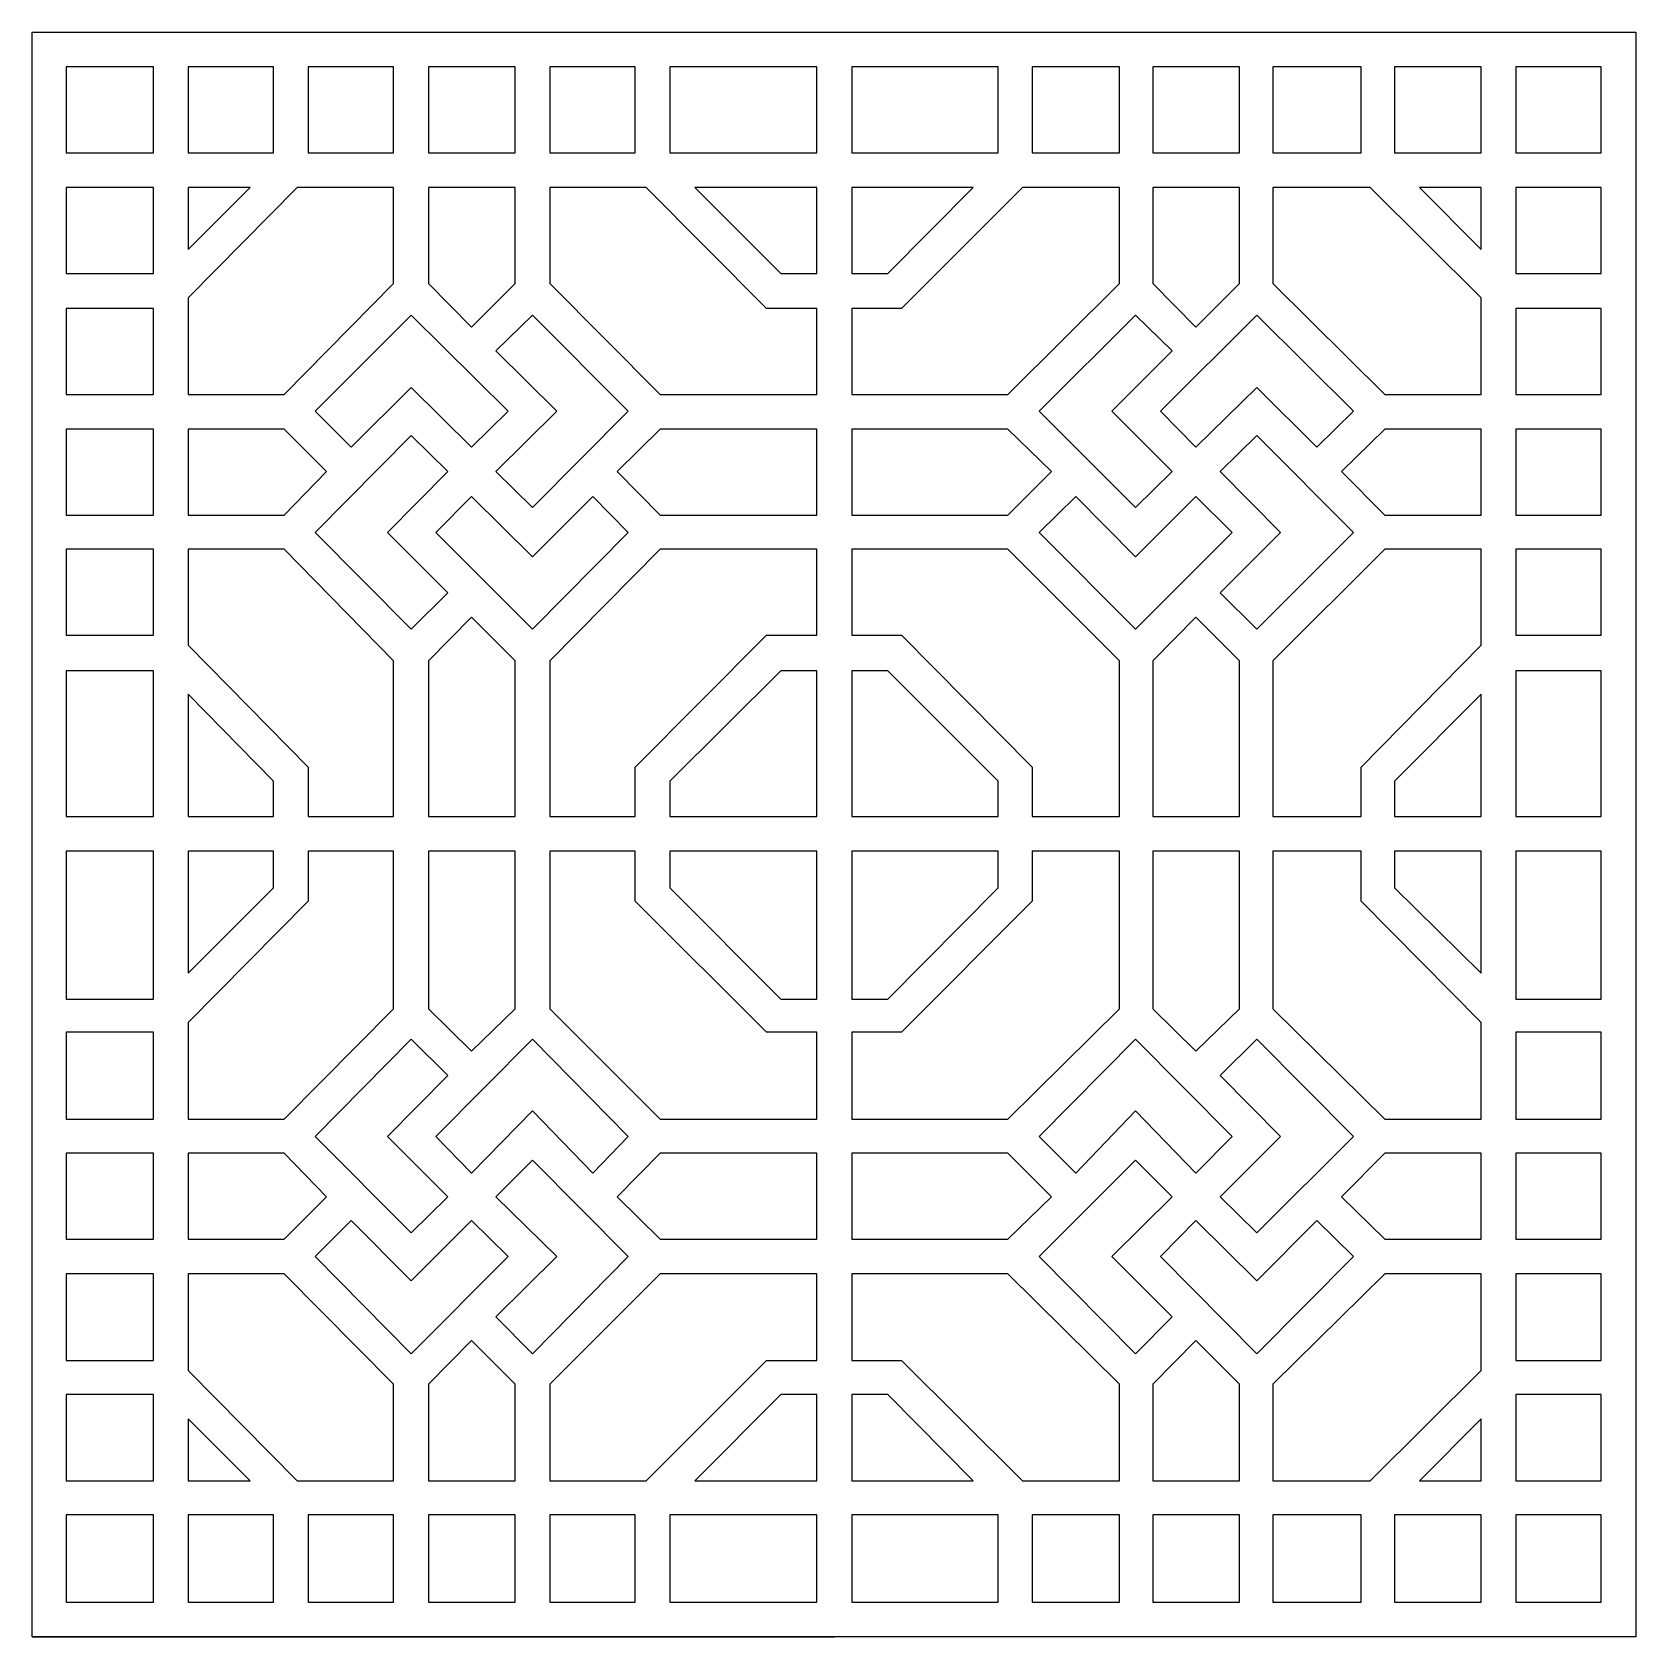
# Model space of a CAD drawing. Header units: centimetres. Extents: x -27 to -18.22, y -9 to -0.22.
import ezdxf

# ---------------------------------------------------------------- set-up
doc = ezdxf.new("R2010")
doc.units = ezdxf.units.CM
doc.header["$MEASUREMENT"] = 0
doc.layers.add('layer 1', color=7, linetype='Continuous')

msp = doc.modelspace()

# ---------------------------------------------------------------- linework, layer by layer
at = {"layer": 'layer 1', "color": 250}
for points, knots in [([(-22.60773, -9.00021), (-22.60773, -9.00021), (-18.22012, -9.00021), (-18.22012, -9.00021), (-18.22012, -9.00021), (-18.22012, -9.00021), (-18.22012, -4.6088), (-18.22012, -4.6088), (-18.22012, -4.6088), (-18.22012, -4.6088), (-18.22012, -0.2174), (-18.22012, -0.2174), (-18.22012, -0.2174), (-18.22012, -0.2174), (-22.60773, -0.2174), (-22.60773, -0.2174), (-22.60773, -0.2174), (-22.60773, -0.2174), (-26.99914, -0.2174), (-26.99914, -0.2174), (-26.99914, -0.2174), (-26.99914, -0.2174), (-26.99914, -4.6088), (-26.99914, -4.6088), (-26.99914, -4.6088), (-26.99914, -4.6088), (-26.99914, -9.00021), (-26.99914, -9.00021), (-26.99914, -9.00021), (-26.99914, -9.00021), (-22.60773, -9.00021), (-22.60773, -9.00021)], [0, 0, 0, 0, 0.1111111, 0.1111111, 0.1111111, 0.1111111, 0.2222222, 0.2222222, 0.2222222, 0.2222222, 0.3333333, 0.3333333, 0.3333333, 0.3333333, 0.4444444, 0.4444444, 0.4444444, 0.4444444, 0.5555556, 0.5555556, 0.5555556, 0.5555556, 0.6666667, 0.6666667, 0.6666667, 0.6666667, 0.7777778, 0.7777778, 0.7777778, 0.7777778, 1, 1, 1, 1]), ([(-26.813, -0.87839), (-26.813, -0.87839), (-26.813, -0.40734), (-26.813, -0.40734), (-26.813, -0.40734), (-26.813, -0.40734), (-26.33435, -0.40734), (-26.33435, -0.40734), (-26.33435, -0.40734), (-26.33435, -0.40734), (-26.33435, -0.87839), (-26.33435, -0.87839), (-26.33435, -0.87839), (-26.33435, -0.87839), (-26.813, -0.87839), (-26.813, -0.87839)], [0, 0, 0, 0, 0.2, 0.2, 0.2, 0.2, 0.4, 0.4, 0.4, 0.4, 0.6, 0.6, 0.6, 0.6, 1, 1, 1, 1]), ([(-25.67716, -0.40734), (-25.67716, -0.40734), (-25.67716, -0.87839), (-25.67716, -0.87839), (-25.67716, -0.87839), (-25.67716, -0.87839), (-26.14441, -0.87839), (-26.14441, -0.87839), (-26.14441, -0.87839), (-26.14441, -0.87839), (-26.14441, -0.40734), (-26.14441, -0.40734), (-26.14441, -0.40734), (-26.14441, -0.40734), (-25.67716, -0.40734), (-25.67716, -0.40734)], [0, 0, 0, 0, 0.2, 0.2, 0.2, 0.2, 0.4, 0.4, 0.4, 0.4, 0.6, 0.6, 0.6, 0.6, 1, 1, 1, 1]), ([(-25.48722, -0.87839), (-25.48722, -0.87839), (-25.48722, -0.40734), (-25.48722, -0.40734), (-25.48722, -0.40734), (-25.48722, -0.40734), (-25.01997, -0.40734), (-25.01997, -0.40734), (-25.01997, -0.40734), (-25.01997, -0.40734), (-25.01997, -0.87839), (-25.01997, -0.87839), (-25.01997, -0.87839), (-25.01997, -0.87839), (-25.48722, -0.87839), (-25.48722, -0.87839)], [0, 0, 0, 0, 0.2, 0.2, 0.2, 0.2, 0.4, 0.4, 0.4, 0.4, 0.6, 0.6, 0.6, 0.6, 1, 1, 1, 1]), ([(-24.83003, -0.87839), (-24.83003, -0.87839), (-24.83003, -0.40734), (-24.83003, -0.40734), (-24.83003, -0.40734), (-24.83003, -0.40734), (-24.35518, -0.40734), (-24.35518, -0.40734), (-24.35518, -0.40734), (-24.35518, -0.40734), (-24.35518, -0.87839), (-24.35518, -0.87839), (-24.35518, -0.87839), (-24.35518, -0.87839), (-24.83003, -0.87839), (-24.83003, -0.87839)], [0, 0, 0, 0, 0.2, 0.2, 0.2, 0.2, 0.4, 0.4, 0.4, 0.4, 0.6, 0.6, 0.6, 0.6, 1, 1, 1, 1]), ([(-24.16524, -0.87839), (-24.16524, -0.87839), (-24.16524, -0.40734), (-24.16524, -0.40734), (-24.16524, -0.40734), (-24.16524, -0.40734), (-23.69799, -0.40734), (-23.69799, -0.40734), (-23.69799, -0.40734), (-23.69799, -0.40734), (-23.69799, -0.87839), (-23.69799, -0.87839), (-23.69799, -0.87839), (-23.69799, -0.87839), (-24.16524, -0.87839), (-24.16524, -0.87839)], [0, 0, 0, 0, 0.2, 0.2, 0.2, 0.2, 0.4, 0.4, 0.4, 0.4, 0.6, 0.6, 0.6, 0.6, 1, 1, 1, 1]), ([(-23.50805, -0.87839), (-23.50805, -0.87839), (-23.50805, -0.40734), (-23.50805, -0.40734), (-23.50805, -0.40734), (-23.50805, -0.40734), (-22.7027, -0.40734), (-22.7027, -0.40734), (-22.7027, -0.40734), (-22.7027, -0.40734), (-22.7027, -0.87839), (-22.7027, -0.87839), (-22.7027, -0.87839), (-22.7027, -0.87839), (-23.50805, -0.87839), (-23.50805, -0.87839)], [0, 0, 0, 0, 0.2, 0.2, 0.2, 0.2, 0.4, 0.4, 0.4, 0.4, 0.6, 0.6, 0.6, 0.6, 1, 1, 1, 1]), ([(-21.71122, -0.40734), (-21.71122, -0.40734), (-21.71122, -0.87839), (-21.71122, -0.87839), (-21.71122, -0.87839), (-21.71122, -0.87839), (-22.51276, -0.87839), (-22.51276, -0.87839), (-22.51276, -0.87839), (-22.51276, -0.87839), (-22.51276, -0.40734), (-22.51276, -0.40734), (-22.51276, -0.40734), (-22.51276, -0.40734), (-21.71122, -0.40734), (-21.71122, -0.40734)], [0, 0, 0, 0, 0.2, 0.2, 0.2, 0.2, 0.4, 0.4, 0.4, 0.4, 0.6, 0.6, 0.6, 0.6, 1, 1, 1, 1]), ([(-21.52508, -0.87839), (-21.52508, -0.87839), (-21.52508, -0.40734), (-21.52508, -0.40734), (-21.52508, -0.40734), (-21.52508, -0.40734), (-21.04643, -0.40734), (-21.04643, -0.40734), (-21.04643, -0.40734), (-21.04643, -0.40734), (-21.04643, -0.87839), (-21.04643, -0.87839), (-21.04643, -0.87839), (-21.04643, -0.87839), (-21.52508, -0.87839), (-21.52508, -0.87839)], [0, 0, 0, 0, 0.2, 0.2, 0.2, 0.2, 0.4, 0.4, 0.4, 0.4, 0.6, 0.6, 0.6, 0.6, 1, 1, 1, 1]), ([(-20.86408, -0.40734), (-20.86408, -0.40734), (-20.38924, -0.40734), (-20.38924, -0.40734), (-20.38924, -0.40734), (-20.38924, -0.40734), (-20.38924, -0.87839), (-20.38924, -0.87839), (-20.38924, -0.87839), (-20.38924, -0.87839), (-20.86408, -0.87839), (-20.86408, -0.87839), (-20.86408, -0.87839), (-20.86408, -0.87839), (-20.86408, -0.40734), (-20.86408, -0.40734)], [0, 0, 0, 0, 0.2, 0.2, 0.2, 0.2, 0.4, 0.4, 0.4, 0.4, 0.6, 0.6, 0.6, 0.6, 1, 1, 1, 1]), ([(-20.20689, -0.40734), (-20.20689, -0.40734), (-19.72444, -0.40734), (-19.72444, -0.40734), (-19.72444, -0.40734), (-19.72444, -0.40734), (-19.72444, -0.87839), (-19.72444, -0.87839), (-19.72444, -0.87839), (-19.72444, -0.87839), (-20.20689, -0.87839), (-20.20689, -0.87839), (-20.20689, -0.87839), (-20.20689, -0.87839), (-20.20689, -0.40734), (-20.20689, -0.40734)], [0, 0, 0, 0, 0.2, 0.2, 0.2, 0.2, 0.4, 0.4, 0.4, 0.4, 0.6, 0.6, 0.6, 0.6, 1, 1, 1, 1]), ([(-19.54211, -0.40734), (-19.54211, -0.40734), (-19.06725, -0.40734), (-19.06725, -0.40734), (-19.06725, -0.40734), (-19.06725, -0.40734), (-19.06725, -0.87839), (-19.06725, -0.87839), (-19.06725, -0.87839), (-19.06725, -0.87839), (-19.54211, -0.87839), (-19.54211, -0.87839), (-19.54211, -0.87839), (-19.54211, -0.87839), (-19.54211, -0.40734), (-19.54211, -0.40734)], [0, 0, 0, 0, 0.2, 0.2, 0.2, 0.2, 0.4, 0.4, 0.4, 0.4, 0.6, 0.6, 0.6, 0.6, 1, 1, 1, 1]), ([(-18.87731, -0.40734), (-18.87731, -0.40734), (-18.41006, -0.40734), (-18.41006, -0.40734), (-18.41006, -0.40734), (-18.41006, -0.40734), (-18.41006, -0.87839), (-18.41006, -0.87839), (-18.41006, -0.87839), (-18.41006, -0.87839), (-18.87731, -0.87839), (-18.87731, -0.87839), (-18.87731, -0.87839), (-18.87731, -0.87839), (-18.87731, -0.40734), (-18.87731, -0.40734)], [0, 0, 0, 0, 0.2, 0.2, 0.2, 0.2, 0.4, 0.4, 0.4, 0.4, 0.6, 0.6, 0.6, 0.6, 1, 1, 1, 1]), ([(-26.33435, -1.53937), (-26.33435, -1.53937), (-26.813, -1.53937), (-26.813, -1.53937), (-26.813, -1.53937), (-26.813, -1.53937), (-26.813, -1.06833), (-26.813, -1.06833), (-26.813, -1.06833), (-26.813, -1.06833), (-26.33435, -1.06833), (-26.33435, -1.06833), (-26.33435, -1.06833), (-26.33435, -1.06833), (-26.33435, -1.53937), (-26.33435, -1.53937)], [0, 0, 0, 0, 0.2, 0.2, 0.2, 0.2, 0.4, 0.4, 0.4, 0.4, 0.6, 0.6, 0.6, 0.6, 1, 1, 1, 1]), ([(-26.14441, -1.67234), (-26.14441, -1.67234), (-25.548, -1.06833), (-25.548, -1.06833), (-25.548, -1.06833), (-25.548, -1.06833), (-25.01997, -1.06833), (-25.01997, -1.06833), (-25.01997, -1.06833), (-25.01997, -1.06833), (-25.01997, -1.59256), (-25.01997, -1.59256), (-25.01997, -1.59256), (-25.01997, -1.59256), (-25.62018, -2.20037), (-25.62018, -2.20037), (-25.62018, -2.20037), (-25.62018, -2.20037), (-26.14441, -2.20037), (-26.14441, -2.20037), (-26.14441, -2.20037), (-26.14441, -2.20037), (-26.14441, -1.67234), (-26.14441, -1.67234)], [0, 0, 0, 0, 0.1428571, 0.1428571, 0.1428571, 0.1428571, 0.2857143, 0.2857143, 0.2857143, 0.2857143, 0.4285714, 0.4285714, 0.4285714, 0.4285714, 0.5714286, 0.5714286, 0.5714286, 0.5714286, 0.7142857, 0.7142857, 0.7142857, 0.7142857, 1, 1, 1, 1]), ([(-25.80632, -1.06833), (-25.80632, -1.06833), (-26.14441, -1.40642), (-26.14441, -1.40642), (-26.14441, -1.40642), (-26.14441, -1.40642), (-26.14441, -1.06833), (-26.14441, -1.06833), (-26.14441, -1.06833), (-26.14441, -1.06833), (-25.80632, -1.06833), (-25.80632, -1.06833)], [0, 0, 0, 0, 0.25, 0.25, 0.25, 0.25, 0.5, 0.5, 0.5, 0.5, 1, 1, 1, 1]), ([(-24.59451, -1.83188), (-24.59451, -1.83188), (-24.83003, -1.59256), (-24.83003, -1.59256), (-24.83003, -1.59256), (-24.83003, -1.59256), (-24.83003, -1.06833), (-24.83003, -1.06833), (-24.83003, -1.06833), (-24.83003, -1.06833), (-24.35518, -1.06833), (-24.35518, -1.06833), (-24.35518, -1.06833), (-24.35518, -1.06833), (-24.35518, -1.59256), (-24.35518, -1.59256), (-24.35518, -1.59256), (-24.35518, -1.59256), (-24.59451, -1.83188), (-24.59451, -1.83188)], [0, 0, 0, 0, 0.1666667, 0.1666667, 0.1666667, 0.1666667, 0.3333333, 0.3333333, 0.3333333, 0.3333333, 0.5, 0.5, 0.5, 0.5, 0.6666667, 0.6666667, 0.6666667, 0.6666667, 1, 1, 1, 1]), ([(-23.56123, -2.20037), (-23.56123, -2.20037), (-24.16524, -1.59256), (-24.16524, -1.59256), (-24.16524, -1.59256), (-24.16524, -1.59256), (-24.16524, -1.06833), (-24.16524, -1.06833), (-24.16524, -1.06833), (-24.16524, -1.06833), (-23.63721, -1.06833), (-23.63721, -1.06833), (-23.63721, -1.06833), (-23.63721, -1.06833), (-22.98001, -1.7293), (-22.98001, -1.7293), (-22.98001, -1.7293), (-22.98001, -1.7293), (-22.7027, -1.7293), (-22.7027, -1.7293), (-22.7027, -1.7293), (-22.7027, -1.7293), (-22.7027, -2.20037), (-22.7027, -2.20037), (-22.7027, -2.20037), (-22.7027, -2.20037), (-23.56123, -2.20037), (-23.56123, -2.20037)], [0, 0, 0, 0, 0.125, 0.125, 0.125, 0.125, 0.25, 0.25, 0.25, 0.25, 0.375, 0.375, 0.375, 0.375, 0.5, 0.5, 0.5, 0.5, 0.625, 0.625, 0.625, 0.625, 0.75, 0.75, 0.75, 0.75, 1, 1, 1, 1]), ([(-22.7027, -1.53937), (-22.7027, -1.53937), (-22.90024, -1.53937), (-22.90024, -1.53937), (-22.90024, -1.53937), (-22.90024, -1.53937), (-23.37129, -1.06833), (-23.37129, -1.06833), (-23.37129, -1.06833), (-23.37129, -1.06833), (-22.7027, -1.06833), (-22.7027, -1.06833), (-22.7027, -1.06833), (-22.7027, -1.06833), (-22.7027, -1.53937), (-22.7027, -1.53937)], [0, 0, 0, 0, 0.2, 0.2, 0.2, 0.2, 0.4, 0.4, 0.4, 0.4, 0.6, 0.6, 0.6, 0.6, 1, 1, 1, 1]), ([(-22.51276, -1.7293), (-22.51276, -1.7293), (-22.23925, -1.7293), (-22.23925, -1.7293), (-22.23925, -1.7293), (-22.23925, -1.7293), (-21.57826, -1.06833), (-21.57826, -1.06833), (-21.57826, -1.06833), (-21.57826, -1.06833), (-21.04643, -1.06833), (-21.04643, -1.06833), (-21.04643, -1.06833), (-21.04643, -1.06833), (-21.04643, -1.59256), (-21.04643, -1.59256), (-21.04643, -1.59256), (-21.04643, -1.59256), (-21.65803, -2.20037), (-21.65803, -2.20037), (-21.65803, -2.20037), (-21.65803, -2.20037), (-22.51276, -2.20037), (-22.51276, -2.20037), (-22.51276, -2.20037), (-22.51276, -2.20037), (-22.51276, -1.7293), (-22.51276, -1.7293)], [0, 0, 0, 0, 0.125, 0.125, 0.125, 0.125, 0.25, 0.25, 0.25, 0.25, 0.375, 0.375, 0.375, 0.375, 0.5, 0.5, 0.5, 0.5, 0.625, 0.625, 0.625, 0.625, 0.75, 0.75, 0.75, 0.75, 1, 1, 1, 1]), ([(-21.84797, -1.06833), (-21.84797, -1.06833), (-22.31523, -1.53937), (-22.31523, -1.53937), (-22.31523, -1.53937), (-22.31523, -1.53937), (-22.51276, -1.53937), (-22.51276, -1.53937), (-22.51276, -1.53937), (-22.51276, -1.53937), (-22.51276, -1.06833), (-22.51276, -1.06833), (-22.51276, -1.06833), (-22.51276, -1.06833), (-21.84797, -1.06833), (-21.84797, -1.06833)], [0, 0, 0, 0, 0.2, 0.2, 0.2, 0.2, 0.4, 0.4, 0.4, 0.4, 0.6, 0.6, 0.6, 0.6, 1, 1, 1, 1]), ([(-20.38924, -1.59256), (-20.38924, -1.59256), (-20.62856, -1.83188), (-20.62856, -1.83188), (-20.62856, -1.83188), (-20.62856, -1.83188), (-20.86408, -1.59256), (-20.86408, -1.59256), (-20.86408, -1.59256), (-20.86408, -1.59256), (-20.86408, -1.06833), (-20.86408, -1.06833), (-20.86408, -1.06833), (-20.86408, -1.06833), (-20.38924, -1.06833), (-20.38924, -1.06833), (-20.38924, -1.06833), (-20.38924, -1.06833), (-20.38924, -1.59256), (-20.38924, -1.59256)], [0, 0, 0, 0, 0.1666667, 0.1666667, 0.1666667, 0.1666667, 0.3333333, 0.3333333, 0.3333333, 0.3333333, 0.5, 0.5, 0.5, 0.5, 0.6666667, 0.6666667, 0.6666667, 0.6666667, 1, 1, 1, 1]), ([(-19.59529, -2.20037), (-19.59529, -2.20037), (-20.20689, -1.59256), (-20.20689, -1.59256), (-20.20689, -1.59256), (-20.20689, -1.59256), (-20.20689, -1.06833), (-20.20689, -1.06833), (-20.20689, -1.06833), (-20.20689, -1.06833), (-19.67506, -1.06833), (-19.67506, -1.06833), (-19.67506, -1.06833), (-19.67506, -1.06833), (-19.06725, -1.67234), (-19.06725, -1.67234), (-19.06725, -1.67234), (-19.06725, -1.67234), (-19.06725, -2.20037), (-19.06725, -2.20037), (-19.06725, -2.20037), (-19.06725, -2.20037), (-19.59529, -2.20037), (-19.59529, -2.20037)], [0, 0, 0, 0, 0.1428571, 0.1428571, 0.1428571, 0.1428571, 0.2857143, 0.2857143, 0.2857143, 0.2857143, 0.4285714, 0.4285714, 0.4285714, 0.4285714, 0.5714286, 0.5714286, 0.5714286, 0.5714286, 0.7142857, 0.7142857, 0.7142857, 0.7142857, 1, 1, 1, 1]), ([(-19.40535, -1.06833), (-19.40535, -1.06833), (-19.06725, -1.06833), (-19.06725, -1.06833), (-19.06725, -1.06833), (-19.06725, -1.06833), (-19.06725, -1.40642), (-19.06725, -1.40642), (-19.06725, -1.40642), (-19.06725, -1.40642), (-19.40535, -1.06833), (-19.40535, -1.06833)], [0, 0, 0, 0, 0.25, 0.25, 0.25, 0.25, 0.5, 0.5, 0.5, 0.5, 1, 1, 1, 1]), ([(-18.41006, -1.06833), (-18.41006, -1.06833), (-18.41006, -1.53937), (-18.41006, -1.53937), (-18.41006, -1.53937), (-18.41006, -1.53937), (-18.87731, -1.53937), (-18.87731, -1.53937), (-18.87731, -1.53937), (-18.87731, -1.53937), (-18.87731, -1.06833), (-18.87731, -1.06833), (-18.87731, -1.06833), (-18.87731, -1.06833), (-18.41006, -1.06833), (-18.41006, -1.06833)], [0, 0, 0, 0, 0.2, 0.2, 0.2, 0.2, 0.4, 0.4, 0.4, 0.4, 0.6, 0.6, 0.6, 0.6, 1, 1, 1, 1]), ([(-26.813, -1.7293), (-26.813, -1.7293), (-26.33435, -1.7293), (-26.33435, -1.7293), (-26.33435, -1.7293), (-26.33435, -1.7293), (-26.33435, -2.20037), (-26.33435, -2.20037), (-26.33435, -2.20037), (-26.33435, -2.20037), (-26.813, -2.20037), (-26.813, -2.20037), (-26.813, -2.20037), (-26.813, -2.20037), (-26.813, -1.7293), (-26.813, -1.7293)], [0, 0, 0, 0, 0.2, 0.2, 0.2, 0.2, 0.4, 0.4, 0.4, 0.4, 0.6, 0.6, 0.6, 0.6, 1, 1, 1, 1]), ([(-18.41006, -1.7293), (-18.41006, -1.7293), (-18.41006, -2.20037), (-18.41006, -2.20037), (-18.41006, -2.20037), (-18.41006, -2.20037), (-18.87731, -2.20037), (-18.87731, -2.20037), (-18.87731, -2.20037), (-18.87731, -2.20037), (-18.87731, -1.7293), (-18.87731, -1.7293), (-18.87731, -1.7293), (-18.87731, -1.7293), (-18.41006, -1.7293), (-18.41006, -1.7293)], [0, 0, 0, 0, 0.2, 0.2, 0.2, 0.2, 0.4, 0.4, 0.4, 0.4, 0.6, 0.6, 0.6, 0.6, 1, 1, 1, 1]), ([(-25.2517, -2.48907), (-25.2517, -2.48907), (-25.44923, -2.29154), (-25.44923, -2.29154), (-25.44923, -2.29154), (-25.44923, -2.29154), (-24.925, -1.76729), (-24.925, -1.76729), (-24.925, -1.76729), (-24.925, -1.76729), (-24.39317, -2.29154), (-24.39317, -2.29154), (-24.39317, -2.29154), (-24.39317, -2.29154), (-24.59451, -2.48907), (-24.59451, -2.48907), (-24.59451, -2.48907), (-24.59451, -2.48907), (-24.925, -2.16238), (-24.925, -2.16238), (-24.925, -2.16238), (-24.925, -2.16238), (-25.2517, -2.48907), (-25.2517, -2.48907)], [0, 0, 0, 0, 0.1428571, 0.1428571, 0.1428571, 0.1428571, 0.2857143, 0.2857143, 0.2857143, 0.2857143, 0.4285714, 0.4285714, 0.4285714, 0.4285714, 0.5714286, 0.5714286, 0.5714286, 0.5714286, 0.7142857, 0.7142857, 0.7142857, 0.7142857, 1, 1, 1, 1]), ([(-24.46155, -2.62203), (-24.46155, -2.62203), (-24.12725, -2.29154), (-24.12725, -2.29154), (-24.12725, -2.29154), (-24.12725, -2.29154), (-24.46155, -1.96105), (-24.46155, -1.96105), (-24.46155, -1.96105), (-24.46155, -1.96105), (-24.26021, -1.76729), (-24.26021, -1.76729), (-24.26021, -1.76729), (-24.26021, -1.76729), (-23.73598, -2.29154), (-23.73598, -2.29154), (-23.73598, -2.29154), (-23.73598, -2.29154), (-24.26021, -2.81957), (-24.26021, -2.81957), (-24.26021, -2.81957), (-24.26021, -2.81957), (-24.46155, -2.62203), (-24.46155, -2.62203)], [0, 0, 0, 0, 0.1428571, 0.1428571, 0.1428571, 0.1428571, 0.2857143, 0.2857143, 0.2857143, 0.2857143, 0.4285714, 0.4285714, 0.4285714, 0.4285714, 0.5714286, 0.5714286, 0.5714286, 0.5714286, 0.7142857, 0.7142857, 0.7142857, 0.7142857, 1, 1, 1, 1]), ([(-20.75772, -1.96105), (-20.75772, -1.96105), (-21.08821, -2.29154), (-21.08821, -2.29154), (-21.08821, -2.29154), (-21.08821, -2.29154), (-20.75772, -2.62203), (-20.75772, -2.62203), (-20.75772, -2.62203), (-20.75772, -2.62203), (-20.95906, -2.81957), (-20.95906, -2.81957), (-20.95906, -2.81957), (-20.95906, -2.81957), (-21.48709, -2.29154), (-21.48709, -2.29154), (-21.48709, -2.29154), (-21.48709, -2.29154), (-20.95906, -1.76729), (-20.95906, -1.76729), (-20.95906, -1.76729), (-20.95906, -1.76729), (-20.75772, -1.96105), (-20.75772, -1.96105)], [0, 0, 0, 0, 0.1428571, 0.1428571, 0.1428571, 0.1428571, 0.2857143, 0.2857143, 0.2857143, 0.2857143, 0.4285714, 0.4285714, 0.4285714, 0.4285714, 0.5714286, 0.5714286, 0.5714286, 0.5714286, 0.7142857, 0.7142857, 0.7142857, 0.7142857, 1, 1, 1, 1]), ([(-20.62856, -2.48907), (-20.62856, -2.48907), (-20.8223, -2.29154), (-20.8223, -2.29154), (-20.8223, -2.29154), (-20.8223, -2.29154), (-20.29426, -1.76729), (-20.29426, -1.76729), (-20.29426, -1.76729), (-20.29426, -1.76729), (-19.76624, -2.29154), (-19.76624, -2.29154), (-19.76624, -2.29154), (-19.76624, -2.29154), (-19.96757, -2.48907), (-19.96757, -2.48907), (-19.96757, -2.48907), (-19.96757, -2.48907), (-20.29426, -2.16238), (-20.29426, -2.16238), (-20.29426, -2.16238), (-20.29426, -2.16238), (-20.62856, -2.48907), (-20.62856, -2.48907)], [0, 0, 0, 0, 0.1428571, 0.1428571, 0.1428571, 0.1428571, 0.2857143, 0.2857143, 0.2857143, 0.2857143, 0.4285714, 0.4285714, 0.4285714, 0.4285714, 0.5714286, 0.5714286, 0.5714286, 0.5714286, 0.7142857, 0.7142857, 0.7142857, 0.7142857, 1, 1, 1, 1]), ([(-26.33435, -2.86136), (-26.33435, -2.86136), (-26.813, -2.86136), (-26.813, -2.86136), (-26.813, -2.86136), (-26.813, -2.86136), (-26.813, -2.39031), (-26.813, -2.39031), (-26.813, -2.39031), (-26.813, -2.39031), (-26.33435, -2.39031), (-26.33435, -2.39031), (-26.33435, -2.39031), (-26.33435, -2.39031), (-26.33435, -2.86136), (-26.33435, -2.86136)], [0, 0, 0, 0, 0.2, 0.2, 0.2, 0.2, 0.4, 0.4, 0.4, 0.4, 0.6, 0.6, 0.6, 0.6, 1, 1, 1, 1]), ([(-25.62018, -2.39031), (-25.62018, -2.39031), (-25.38845, -2.62203), (-25.38845, -2.62203), (-25.38845, -2.62203), (-25.38845, -2.62203), (-25.62018, -2.86136), (-25.62018, -2.86136), (-25.62018, -2.86136), (-25.62018, -2.86136), (-26.14441, -2.86136), (-26.14441, -2.86136), (-26.14441, -2.86136), (-26.14441, -2.86136), (-26.14441, -2.39031), (-26.14441, -2.39031), (-26.14441, -2.39031), (-26.14441, -2.39031), (-25.62018, -2.39031), (-25.62018, -2.39031)], [0, 0, 0, 0, 0.1666667, 0.1666667, 0.1666667, 0.1666667, 0.3333333, 0.3333333, 0.3333333, 0.3333333, 0.5, 0.5, 0.5, 0.5, 0.6666667, 0.6666667, 0.6666667, 0.6666667, 1, 1, 1, 1]), ([(-24.72366, -2.62203), (-24.72366, -2.62203), (-25.05416, -2.95633), (-25.05416, -2.95633), (-25.05416, -2.95633), (-25.05416, -2.95633), (-24.72366, -3.28682), (-24.72366, -3.28682), (-24.72366, -3.28682), (-24.72366, -3.28682), (-24.925, -3.48436), (-24.925, -3.48436), (-24.925, -3.48436), (-24.925, -3.48436), (-25.44923, -2.95633), (-25.44923, -2.95633), (-25.44923, -2.95633), (-25.44923, -2.95633), (-24.925, -2.4245), (-24.925, -2.4245), (-24.925, -2.4245), (-24.925, -2.4245), (-24.72366, -2.62203), (-24.72366, -2.62203)], [0, 0, 0, 0, 0.1428571, 0.1428571, 0.1428571, 0.1428571, 0.2857143, 0.2857143, 0.2857143, 0.2857143, 0.4285714, 0.4285714, 0.4285714, 0.4285714, 0.5714286, 0.5714286, 0.5714286, 0.5714286, 0.7142857, 0.7142857, 0.7142857, 0.7142857, 1, 1, 1, 1]), ([(-23.56123, -2.86136), (-23.56123, -2.86136), (-23.79676, -2.62203), (-23.79676, -2.62203), (-23.79676, -2.62203), (-23.79676, -2.62203), (-23.56123, -2.39031), (-23.56123, -2.39031), (-23.56123, -2.39031), (-23.56123, -2.39031), (-22.7027, -2.39031), (-22.7027, -2.39031), (-22.7027, -2.39031), (-22.7027, -2.39031), (-22.7027, -2.86136), (-22.7027, -2.86136), (-22.7027, -2.86136), (-22.7027, -2.86136), (-23.56123, -2.86136), (-23.56123, -2.86136)], [0, 0, 0, 0, 0.1666667, 0.1666667, 0.1666667, 0.1666667, 0.3333333, 0.3333333, 0.3333333, 0.3333333, 0.5, 0.5, 0.5, 0.5, 0.6666667, 0.6666667, 0.6666667, 0.6666667, 1, 1, 1, 1]), ([(-21.65803, -2.86136), (-21.65803, -2.86136), (-22.51276, -2.86136), (-22.51276, -2.86136), (-22.51276, -2.86136), (-22.51276, -2.86136), (-22.51276, -2.39031), (-22.51276, -2.39031), (-22.51276, -2.39031), (-22.51276, -2.39031), (-21.65803, -2.39031), (-21.65803, -2.39031), (-21.65803, -2.39031), (-21.65803, -2.39031), (-21.41871, -2.62203), (-21.41871, -2.62203), (-21.41871, -2.62203), (-21.41871, -2.62203), (-21.65803, -2.86136), (-21.65803, -2.86136)], [0, 0, 0, 0, 0.1666667, 0.1666667, 0.1666667, 0.1666667, 0.3333333, 0.3333333, 0.3333333, 0.3333333, 0.5, 0.5, 0.5, 0.5, 0.6666667, 0.6666667, 0.6666667, 0.6666667, 1, 1, 1, 1]), ([(-20.4956, -3.28682), (-20.4956, -3.28682), (-20.16511, -2.95633), (-20.16511, -2.95633), (-20.16511, -2.95633), (-20.16511, -2.95633), (-20.4956, -2.62203), (-20.4956, -2.62203), (-20.4956, -2.62203), (-20.4956, -2.62203), (-20.29426, -2.4245), (-20.29426, -2.4245), (-20.29426, -2.4245), (-20.29426, -2.4245), (-19.76624, -2.95633), (-19.76624, -2.95633), (-19.76624, -2.95633), (-19.76624, -2.95633), (-20.29426, -3.48436), (-20.29426, -3.48436), (-20.29426, -3.48436), (-20.29426, -3.48436), (-20.4956, -3.28682), (-20.4956, -3.28682)], [0, 0, 0, 0, 0.1428571, 0.1428571, 0.1428571, 0.1428571, 0.2857143, 0.2857143, 0.2857143, 0.2857143, 0.4285714, 0.4285714, 0.4285714, 0.4285714, 0.5714286, 0.5714286, 0.5714286, 0.5714286, 0.7142857, 0.7142857, 0.7142857, 0.7142857, 1, 1, 1, 1]), ([(-19.83081, -2.62203), (-19.83081, -2.62203), (-19.59529, -2.39031), (-19.59529, -2.39031), (-19.59529, -2.39031), (-19.59529, -2.39031), (-19.06725, -2.39031), (-19.06725, -2.39031), (-19.06725, -2.39031), (-19.06725, -2.39031), (-19.06725, -2.86136), (-19.06725, -2.86136), (-19.06725, -2.86136), (-19.06725, -2.86136), (-19.59529, -2.86136), (-19.59529, -2.86136), (-19.59529, -2.86136), (-19.59529, -2.86136), (-19.83081, -2.62203), (-19.83081, -2.62203)], [0, 0, 0, 0, 0.1666667, 0.1666667, 0.1666667, 0.1666667, 0.3333333, 0.3333333, 0.3333333, 0.3333333, 0.5, 0.5, 0.5, 0.5, 0.6666667, 0.6666667, 0.6666667, 0.6666667, 1, 1, 1, 1]), ([(-18.41006, -2.39031), (-18.41006, -2.39031), (-18.41006, -2.86136), (-18.41006, -2.86136), (-18.41006, -2.86136), (-18.41006, -2.86136), (-18.87731, -2.86136), (-18.87731, -2.86136), (-18.87731, -2.86136), (-18.87731, -2.86136), (-18.87731, -2.39031), (-18.87731, -2.39031), (-18.87731, -2.39031), (-18.87731, -2.39031), (-18.41006, -2.39031), (-18.41006, -2.39031)], [0, 0, 0, 0, 0.2, 0.2, 0.2, 0.2, 0.4, 0.4, 0.4, 0.4, 0.6, 0.6, 0.6, 0.6, 1, 1, 1, 1]), ([(-23.92971, -2.75879), (-23.92971, -2.75879), (-23.73598, -2.95633), (-23.73598, -2.95633), (-23.73598, -2.95633), (-23.73598, -2.95633), (-24.26021, -3.48436), (-24.26021, -3.48436), (-24.26021, -3.48436), (-24.26021, -3.48436), (-24.78824, -2.95633), (-24.78824, -2.95633), (-24.78824, -2.95633), (-24.78824, -2.95633), (-24.59451, -2.75879), (-24.59451, -2.75879), (-24.59451, -2.75879), (-24.59451, -2.75879), (-24.26021, -3.08928), (-24.26021, -3.08928), (-24.26021, -3.08928), (-24.26021, -3.08928), (-23.92971, -2.75879), (-23.92971, -2.75879)], [0, 0, 0, 0, 0.1428571, 0.1428571, 0.1428571, 0.1428571, 0.2857143, 0.2857143, 0.2857143, 0.2857143, 0.4285714, 0.4285714, 0.4285714, 0.4285714, 0.5714286, 0.5714286, 0.5714286, 0.5714286, 0.7142857, 0.7142857, 0.7142857, 0.7142857, 1, 1, 1, 1]), ([(-20.62856, -2.75879), (-20.62856, -2.75879), (-20.43102, -2.95633), (-20.43102, -2.95633), (-20.43102, -2.95633), (-20.43102, -2.95633), (-20.95906, -3.48436), (-20.95906, -3.48436), (-20.95906, -3.48436), (-20.95906, -3.48436), (-21.48709, -2.95633), (-21.48709, -2.95633), (-21.48709, -2.95633), (-21.48709, -2.95633), (-21.28575, -2.75879), (-21.28575, -2.75879), (-21.28575, -2.75879), (-21.28575, -2.75879), (-20.95906, -3.08928), (-20.95906, -3.08928), (-20.95906, -3.08928), (-20.95906, -3.08928), (-20.62856, -2.75879), (-20.62856, -2.75879)], [0, 0, 0, 0, 0.1428571, 0.1428571, 0.1428571, 0.1428571, 0.2857143, 0.2857143, 0.2857143, 0.2857143, 0.4285714, 0.4285714, 0.4285714, 0.4285714, 0.5714286, 0.5714286, 0.5714286, 0.5714286, 0.7142857, 0.7142857, 0.7142857, 0.7142857, 1, 1, 1, 1]), ([(-26.33435, -3.51855), (-26.33435, -3.51855), (-26.813, -3.51855), (-26.813, -3.51855), (-26.813, -3.51855), (-26.813, -3.51855), (-26.813, -3.0475), (-26.813, -3.0475), (-26.813, -3.0475), (-26.813, -3.0475), (-26.33435, -3.0475), (-26.33435, -3.0475), (-26.33435, -3.0475), (-26.33435, -3.0475), (-26.33435, -3.51855), (-26.33435, -3.51855)], [0, 0, 0, 0, 0.2, 0.2, 0.2, 0.2, 0.4, 0.4, 0.4, 0.4, 0.6, 0.6, 0.6, 0.6, 1, 1, 1, 1]), ([(-25.62018, -3.0475), (-25.62018, -3.0475), (-25.01997, -3.6591), (-25.01997, -3.6591), (-25.01997, -3.6591), (-25.01997, -3.6591), (-25.01997, -4.51004), (-25.01997, -4.51004), (-25.01997, -4.51004), (-25.01997, -4.51004), (-25.48722, -4.51004), (-25.48722, -4.51004), (-25.48722, -4.51004), (-25.48722, -4.51004), (-25.48722, -4.24032), (-25.48722, -4.24032), (-25.48722, -4.24032), (-25.48722, -4.24032), (-26.14441, -3.57173), (-26.14441, -3.57173), (-26.14441, -3.57173), (-26.14441, -3.57173), (-26.14441, -3.0475), (-26.14441, -3.0475), (-26.14441, -3.0475), (-26.14441, -3.0475), (-25.62018, -3.0475), (-25.62018, -3.0475)], [0, 0, 0, 0, 0.125, 0.125, 0.125, 0.125, 0.25, 0.25, 0.25, 0.25, 0.375, 0.375, 0.375, 0.375, 0.5, 0.5, 0.5, 0.5, 0.625, 0.625, 0.625, 0.625, 0.75, 0.75, 0.75, 0.75, 1, 1, 1, 1]), ([(-24.16524, -3.6591), (-24.16524, -3.6591), (-23.56123, -3.0475), (-23.56123, -3.0475), (-23.56123, -3.0475), (-23.56123, -3.0475), (-22.7027, -3.0475), (-22.7027, -3.0475), (-22.7027, -3.0475), (-22.7027, -3.0475), (-22.7027, -3.51855), (-22.7027, -3.51855), (-22.7027, -3.51855), (-22.7027, -3.51855), (-22.98001, -3.51855), (-22.98001, -3.51855), (-22.98001, -3.51855), (-22.98001, -3.51855), (-23.69799, -4.24032), (-23.69799, -4.24032), (-23.69799, -4.24032), (-23.69799, -4.24032), (-23.69799, -4.51004), (-23.69799, -4.51004), (-23.69799, -4.51004), (-23.69799, -4.51004), (-24.16524, -4.51004), (-24.16524, -4.51004), (-24.16524, -4.51004), (-24.16524, -4.51004), (-24.16524, -3.6591), (-24.16524, -3.6591)], [0, 0, 0, 0, 0.1111111, 0.1111111, 0.1111111, 0.1111111, 0.2222222, 0.2222222, 0.2222222, 0.2222222, 0.3333333, 0.3333333, 0.3333333, 0.3333333, 0.4444444, 0.4444444, 0.4444444, 0.4444444, 0.5555556, 0.5555556, 0.5555556, 0.5555556, 0.6666667, 0.6666667, 0.6666667, 0.6666667, 0.7777778, 0.7777778, 0.7777778, 0.7777778, 1, 1, 1, 1]), ([(-21.52508, -4.51004), (-21.52508, -4.51004), (-21.52508, -4.24032), (-21.52508, -4.24032), (-21.52508, -4.24032), (-21.52508, -4.24032), (-22.23925, -3.51855), (-22.23925, -3.51855), (-22.23925, -3.51855), (-22.23925, -3.51855), (-22.51276, -3.51855), (-22.51276, -3.51855), (-22.51276, -3.51855), (-22.51276, -3.51855), (-22.51276, -3.0475), (-22.51276, -3.0475), (-22.51276, -3.0475), (-22.51276, -3.0475), (-21.65803, -3.0475), (-21.65803, -3.0475), (-21.65803, -3.0475), (-21.65803, -3.0475), (-21.04643, -3.6591), (-21.04643, -3.6591), (-21.04643, -3.6591), (-21.04643, -3.6591), (-21.04643, -4.51004), (-21.04643, -4.51004), (-21.04643, -4.51004), (-21.04643, -4.51004), (-21.52508, -4.51004), (-21.52508, -4.51004)], [0, 0, 0, 0, 0.1111111, 0.1111111, 0.1111111, 0.1111111, 0.2222222, 0.2222222, 0.2222222, 0.2222222, 0.3333333, 0.3333333, 0.3333333, 0.3333333, 0.4444444, 0.4444444, 0.4444444, 0.4444444, 0.5555556, 0.5555556, 0.5555556, 0.5555556, 0.6666667, 0.6666667, 0.6666667, 0.6666667, 0.7777778, 0.7777778, 0.7777778, 0.7777778, 1, 1, 1, 1]), ([(-20.20689, -3.6591), (-20.20689, -3.6591), (-19.59529, -3.0475), (-19.59529, -3.0475), (-19.59529, -3.0475), (-19.59529, -3.0475), (-19.06725, -3.0475), (-19.06725, -3.0475), (-19.06725, -3.0475), (-19.06725, -3.0475), (-19.06725, -3.57173), (-19.06725, -3.57173), (-19.06725, -3.57173), (-19.06725, -3.57173), (-19.72444, -4.24032), (-19.72444, -4.24032), (-19.72444, -4.24032), (-19.72444, -4.24032), (-19.72444, -4.51004), (-19.72444, -4.51004), (-19.72444, -4.51004), (-19.72444, -4.51004), (-20.20689, -4.51004), (-20.20689, -4.51004), (-20.20689, -4.51004), (-20.20689, -4.51004), (-20.20689, -3.6591), (-20.20689, -3.6591)], [0, 0, 0, 0, 0.125, 0.125, 0.125, 0.125, 0.25, 0.25, 0.25, 0.25, 0.375, 0.375, 0.375, 0.375, 0.5, 0.5, 0.5, 0.5, 0.625, 0.625, 0.625, 0.625, 0.75, 0.75, 0.75, 0.75, 1, 1, 1, 1]), ([(-18.41006, -3.0475), (-18.41006, -3.0475), (-18.41006, -3.51855), (-18.41006, -3.51855), (-18.41006, -3.51855), (-18.41006, -3.51855), (-18.87731, -3.51855), (-18.87731, -3.51855), (-18.87731, -3.51855), (-18.87731, -3.51855), (-18.87731, -3.0475), (-18.87731, -3.0475), (-18.87731, -3.0475), (-18.87731, -3.0475), (-18.41006, -3.0475), (-18.41006, -3.0475)], [0, 0, 0, 0, 0.2, 0.2, 0.2, 0.2, 0.4, 0.4, 0.4, 0.4, 0.6, 0.6, 0.6, 0.6, 1, 1, 1, 1]), ([(-24.59451, -3.41978), (-24.59451, -3.41978), (-24.35518, -3.6591), (-24.35518, -3.6591), (-24.35518, -3.6591), (-24.35518, -3.6591), (-24.35518, -4.51004), (-24.35518, -4.51004), (-24.35518, -4.51004), (-24.35518, -4.51004), (-24.83003, -4.51004), (-24.83003, -4.51004), (-24.83003, -4.51004), (-24.83003, -4.51004), (-24.83003, -3.6591), (-24.83003, -3.6591), (-24.83003, -3.6591), (-24.83003, -3.6591), (-24.59451, -3.41978), (-24.59451, -3.41978)], [0, 0, 0, 0, 0.1666667, 0.1666667, 0.1666667, 0.1666667, 0.3333333, 0.3333333, 0.3333333, 0.3333333, 0.5, 0.5, 0.5, 0.5, 0.6666667, 0.6666667, 0.6666667, 0.6666667, 1, 1, 1, 1]), ([(-20.86408, -3.6591), (-20.86408, -3.6591), (-20.62856, -3.41978), (-20.62856, -3.41978), (-20.62856, -3.41978), (-20.62856, -3.41978), (-20.38924, -3.6591), (-20.38924, -3.6591), (-20.38924, -3.6591), (-20.38924, -3.6591), (-20.38924, -4.51004), (-20.38924, -4.51004), (-20.38924, -4.51004), (-20.38924, -4.51004), (-20.86408, -4.51004), (-20.86408, -4.51004), (-20.86408, -4.51004), (-20.86408, -4.51004), (-20.86408, -3.6591), (-20.86408, -3.6591)], [0, 0, 0, 0, 0.1666667, 0.1666667, 0.1666667, 0.1666667, 0.3333333, 0.3333333, 0.3333333, 0.3333333, 0.5, 0.5, 0.5, 0.5, 0.6666667, 0.6666667, 0.6666667, 0.6666667, 1, 1, 1, 1]), ([(-26.813, -3.71229), (-26.813, -3.71229), (-26.33435, -3.71229), (-26.33435, -3.71229), (-26.33435, -3.71229), (-26.33435, -3.71229), (-26.33435, -4.51004), (-26.33435, -4.51004), (-26.33435, -4.51004), (-26.33435, -4.51004), (-26.813, -4.51004), (-26.813, -4.51004), (-26.813, -4.51004), (-26.813, -4.51004), (-26.813, -3.71229), (-26.813, -3.71229)], [0, 0, 0, 0, 0.2, 0.2, 0.2, 0.2, 0.4, 0.4, 0.4, 0.4, 0.6, 0.6, 0.6, 0.6, 1, 1, 1, 1]), ([(-23.50805, -4.51004), (-23.50805, -4.51004), (-23.50805, -4.31629), (-23.50805, -4.31629), (-23.50805, -4.31629), (-23.50805, -4.31629), (-22.90024, -3.71229), (-22.90024, -3.71229), (-22.90024, -3.71229), (-22.90024, -3.71229), (-22.7027, -3.71229), (-22.7027, -3.71229), (-22.7027, -3.71229), (-22.7027, -3.71229), (-22.7027, -4.51004), (-22.7027, -4.51004), (-22.7027, -4.51004), (-22.7027, -4.51004), (-23.50805, -4.51004), (-23.50805, -4.51004)], [0, 0, 0, 0, 0.1666667, 0.1666667, 0.1666667, 0.1666667, 0.3333333, 0.3333333, 0.3333333, 0.3333333, 0.5, 0.5, 0.5, 0.5, 0.6666667, 0.6666667, 0.6666667, 0.6666667, 1, 1, 1, 1]), ([(-22.51276, -3.71229), (-22.51276, -3.71229), (-22.31523, -3.71229), (-22.31523, -3.71229), (-22.31523, -3.71229), (-22.31523, -3.71229), (-21.71122, -4.31629), (-21.71122, -4.31629), (-21.71122, -4.31629), (-21.71122, -4.31629), (-21.71122, -4.51004), (-21.71122, -4.51004), (-21.71122, -4.51004), (-21.71122, -4.51004), (-22.51276, -4.51004), (-22.51276, -4.51004), (-22.51276, -4.51004), (-22.51276, -4.51004), (-22.51276, -3.71229), (-22.51276, -3.71229)], [0, 0, 0, 0, 0.1666667, 0.1666667, 0.1666667, 0.1666667, 0.3333333, 0.3333333, 0.3333333, 0.3333333, 0.5, 0.5, 0.5, 0.5, 0.6666667, 0.6666667, 0.6666667, 0.6666667, 1, 1, 1, 1]), ([(-18.41006, -3.71229), (-18.41006, -3.71229), (-18.41006, -4.51004), (-18.41006, -4.51004), (-18.41006, -4.51004), (-18.41006, -4.51004), (-18.87731, -4.51004), (-18.87731, -4.51004), (-18.87731, -4.51004), (-18.87731, -4.51004), (-18.87731, -3.71229), (-18.87731, -3.71229), (-18.87731, -3.71229), (-18.87731, -3.71229), (-18.41006, -3.71229), (-18.41006, -3.71229)], [0, 0, 0, 0, 0.2, 0.2, 0.2, 0.2, 0.4, 0.4, 0.4, 0.4, 0.6, 0.6, 0.6, 0.6, 1, 1, 1, 1]), ([(-26.14441, -3.84145), (-26.14441, -3.84145), (-25.67716, -4.31629), (-25.67716, -4.31629), (-25.67716, -4.31629), (-25.67716, -4.31629), (-25.67716, -4.51004), (-25.67716, -4.51004), (-25.67716, -4.51004), (-25.67716, -4.51004), (-26.14441, -4.51004), (-26.14441, -4.51004), (-26.14441, -4.51004), (-26.14441, -4.51004), (-26.14441, -3.84145), (-26.14441, -3.84145)], [0, 0, 0, 0, 0.2, 0.2, 0.2, 0.2, 0.4, 0.4, 0.4, 0.4, 0.6, 0.6, 0.6, 0.6, 1, 1, 1, 1]), ([(-19.54211, -4.51004), (-19.54211, -4.51004), (-19.54211, -4.31629), (-19.54211, -4.31629), (-19.54211, -4.31629), (-19.54211, -4.31629), (-19.06725, -3.84145), (-19.06725, -3.84145), (-19.06725, -3.84145), (-19.06725, -3.84145), (-19.06725, -4.51004), (-19.06725, -4.51004), (-19.06725, -4.51004), (-19.06725, -4.51004), (-19.54211, -4.51004), (-19.54211, -4.51004)], [0, 0, 0, 0, 0.2, 0.2, 0.2, 0.2, 0.4, 0.4, 0.4, 0.4, 0.6, 0.6, 0.6, 0.6, 1, 1, 1, 1]), ([(-26.33435, -5.50912), (-26.33435, -5.50912), (-26.813, -5.50912), (-26.813, -5.50912), (-26.813, -5.50912), (-26.813, -5.50912), (-26.813, -4.69998), (-26.813, -4.69998), (-26.813, -4.69998), (-26.813, -4.69998), (-26.33435, -4.69998), (-26.33435, -4.69998), (-26.33435, -4.69998), (-26.33435, -4.69998), (-26.33435, -5.50912), (-26.33435, -5.50912)], [0, 0, 0, 0, 0.2, 0.2, 0.2, 0.2, 0.4, 0.4, 0.4, 0.4, 0.6, 0.6, 0.6, 0.6, 1, 1, 1, 1]), ([(-26.14441, -5.63828), (-26.14441, -5.63828), (-25.48722, -4.97349), (-25.48722, -4.97349), (-25.48722, -4.97349), (-25.48722, -4.97349), (-25.48722, -4.69998), (-25.48722, -4.69998), (-25.48722, -4.69998), (-25.48722, -4.69998), (-25.01997, -4.69998), (-25.01997, -4.69998), (-25.01997, -4.69998), (-25.01997, -4.69998), (-25.01997, -5.5623), (-25.01997, -5.5623), (-25.01997, -5.5623), (-25.01997, -5.5623), (-25.62018, -6.16631), (-25.62018, -6.16631), (-25.62018, -6.16631), (-25.62018, -6.16631), (-26.14441, -6.16631), (-26.14441, -6.16631), (-26.14441, -6.16631), (-26.14441, -6.16631), (-26.14441, -5.63828), (-26.14441, -5.63828)], [0, 0, 0, 0, 0.125, 0.125, 0.125, 0.125, 0.25, 0.25, 0.25, 0.25, 0.375, 0.375, 0.375, 0.375, 0.5, 0.5, 0.5, 0.5, 0.625, 0.625, 0.625, 0.625, 0.75, 0.75, 0.75, 0.75, 1, 1, 1, 1]), ([(-25.67716, -4.69998), (-25.67716, -4.69998), (-25.67716, -4.90131), (-25.67716, -4.90131), (-25.67716, -4.90131), (-25.67716, -4.90131), (-26.14441, -5.36856), (-26.14441, -5.36856), (-26.14441, -5.36856), (-26.14441, -5.36856), (-26.14441, -4.69998), (-26.14441, -4.69998), (-26.14441, -4.69998), (-26.14441, -4.69998), (-25.67716, -4.69998), (-25.67716, -4.69998)], [0, 0, 0, 0, 0.2, 0.2, 0.2, 0.2, 0.4, 0.4, 0.4, 0.4, 0.6, 0.6, 0.6, 0.6, 1, 1, 1, 1]), ([(-24.83003, -5.5623), (-24.83003, -5.5623), (-24.83003, -4.69998), (-24.83003, -4.69998), (-24.83003, -4.69998), (-24.83003, -4.69998), (-24.35518, -4.69998), (-24.35518, -4.69998), (-24.35518, -4.69998), (-24.35518, -4.69998), (-24.35518, -5.5623), (-24.35518, -5.5623), (-24.35518, -5.5623), (-24.35518, -5.5623), (-24.59451, -5.79403), (-24.59451, -5.79403), (-24.59451, -5.79403), (-24.59451, -5.79403), (-24.83003, -5.5623), (-24.83003, -5.5623)], [0, 0, 0, 0, 0.1666667, 0.1666667, 0.1666667, 0.1666667, 0.3333333, 0.3333333, 0.3333333, 0.3333333, 0.5, 0.5, 0.5, 0.5, 0.6666667, 0.6666667, 0.6666667, 0.6666667, 1, 1, 1, 1]), ([(-23.69799, -4.69998), (-23.69799, -4.69998), (-23.69799, -4.97349), (-23.69799, -4.97349), (-23.69799, -4.97349), (-23.69799, -4.97349), (-22.98001, -5.69146), (-22.98001, -5.69146), (-22.98001, -5.69146), (-22.98001, -5.69146), (-22.7027, -5.69146), (-22.7027, -5.69146), (-22.7027, -5.69146), (-22.7027, -5.69146), (-22.7027, -6.16631), (-22.7027, -6.16631), (-22.7027, -6.16631), (-22.7027, -6.16631), (-23.56123, -6.16631), (-23.56123, -6.16631), (-23.56123, -6.16631), (-23.56123, -6.16631), (-24.16524, -5.5623), (-24.16524, -5.5623), (-24.16524, -5.5623), (-24.16524, -5.5623), (-24.16524, -4.69998), (-24.16524, -4.69998), (-24.16524, -4.69998), (-24.16524, -4.69998), (-23.69799, -4.69998), (-23.69799, -4.69998)], [0, 0, 0, 0, 0.1111111, 0.1111111, 0.1111111, 0.1111111, 0.2222222, 0.2222222, 0.2222222, 0.2222222, 0.3333333, 0.3333333, 0.3333333, 0.3333333, 0.4444444, 0.4444444, 0.4444444, 0.4444444, 0.5555556, 0.5555556, 0.5555556, 0.5555556, 0.6666667, 0.6666667, 0.6666667, 0.6666667, 0.7777778, 0.7777778, 0.7777778, 0.7777778, 1, 1, 1, 1]), ([(-22.7027, -5.50912), (-22.7027, -5.50912), (-22.90024, -5.50912), (-22.90024, -5.50912), (-22.90024, -5.50912), (-22.90024, -5.50912), (-23.50805, -4.90131), (-23.50805, -4.90131), (-23.50805, -4.90131), (-23.50805, -4.90131), (-23.50805, -4.69998), (-23.50805, -4.69998), (-23.50805, -4.69998), (-23.50805, -4.69998), (-22.7027, -4.69998), (-22.7027, -4.69998), (-22.7027, -4.69998), (-22.7027, -4.69998), (-22.7027, -5.50912), (-22.7027, -5.50912)], [0, 0, 0, 0, 0.1666667, 0.1666667, 0.1666667, 0.1666667, 0.3333333, 0.3333333, 0.3333333, 0.3333333, 0.5, 0.5, 0.5, 0.5, 0.6666667, 0.6666667, 0.6666667, 0.6666667, 1, 1, 1, 1]), ([(-22.51276, -5.69146), (-22.51276, -5.69146), (-22.23925, -5.69146), (-22.23925, -5.69146), (-22.23925, -5.69146), (-22.23925, -5.69146), (-21.52508, -4.97349), (-21.52508, -4.97349), (-21.52508, -4.97349), (-21.52508, -4.97349), (-21.52508, -4.69998), (-21.52508, -4.69998), (-21.52508, -4.69998), (-21.52508, -4.69998), (-21.04643, -4.69998), (-21.04643, -4.69998), (-21.04643, -4.69998), (-21.04643, -4.69998), (-21.04643, -5.5623), (-21.04643, -5.5623), (-21.04643, -5.5623), (-21.04643, -5.5623), (-21.65803, -6.16631), (-21.65803, -6.16631), (-21.65803, -6.16631), (-21.65803, -6.16631), (-22.51276, -6.16631), (-22.51276, -6.16631), (-22.51276, -6.16631), (-22.51276, -6.16631), (-22.51276, -5.69146), (-22.51276, -5.69146)], [0, 0, 0, 0, 0.1111111, 0.1111111, 0.1111111, 0.1111111, 0.2222222, 0.2222222, 0.2222222, 0.2222222, 0.3333333, 0.3333333, 0.3333333, 0.3333333, 0.4444444, 0.4444444, 0.4444444, 0.4444444, 0.5555556, 0.5555556, 0.5555556, 0.5555556, 0.6666667, 0.6666667, 0.6666667, 0.6666667, 0.7777778, 0.7777778, 0.7777778, 0.7777778, 1, 1, 1, 1]), ([(-21.71122, -4.69998), (-21.71122, -4.69998), (-21.71122, -4.90131), (-21.71122, -4.90131), (-21.71122, -4.90131), (-21.71122, -4.90131), (-22.31523, -5.50912), (-22.31523, -5.50912), (-22.31523, -5.50912), (-22.31523, -5.50912), (-22.51276, -5.50912), (-22.51276, -5.50912), (-22.51276, -5.50912), (-22.51276, -5.50912), (-22.51276, -4.69998), (-22.51276, -4.69998), (-22.51276, -4.69998), (-22.51276, -4.69998), (-21.71122, -4.69998), (-21.71122, -4.69998)], [0, 0, 0, 0, 0.1666667, 0.1666667, 0.1666667, 0.1666667, 0.3333333, 0.3333333, 0.3333333, 0.3333333, 0.5, 0.5, 0.5, 0.5, 0.6666667, 0.6666667, 0.6666667, 0.6666667, 1, 1, 1, 1]), ([(-20.38924, -4.69998), (-20.38924, -4.69998), (-20.38924, -5.5623), (-20.38924, -5.5623), (-20.38924, -5.5623), (-20.38924, -5.5623), (-20.62856, -5.79403), (-20.62856, -5.79403), (-20.62856, -5.79403), (-20.62856, -5.79403), (-20.86408, -5.5623), (-20.86408, -5.5623), (-20.86408, -5.5623), (-20.86408, -5.5623), (-20.86408, -4.69998), (-20.86408, -4.69998), (-20.86408, -4.69998), (-20.86408, -4.69998), (-20.38924, -4.69998), (-20.38924, -4.69998)], [0, 0, 0, 0, 0.1666667, 0.1666667, 0.1666667, 0.1666667, 0.3333333, 0.3333333, 0.3333333, 0.3333333, 0.5, 0.5, 0.5, 0.5, 0.6666667, 0.6666667, 0.6666667, 0.6666667, 1, 1, 1, 1]), ([(-19.72444, -4.69998), (-19.72444, -4.69998), (-19.72444, -4.97349), (-19.72444, -4.97349), (-19.72444, -4.97349), (-19.72444, -4.97349), (-19.06725, -5.63828), (-19.06725, -5.63828), (-19.06725, -5.63828), (-19.06725, -5.63828), (-19.06725, -6.16631), (-19.06725, -6.16631), (-19.06725, -6.16631), (-19.06725, -6.16631), (-19.59529, -6.16631), (-19.59529, -6.16631), (-19.59529, -6.16631), (-19.59529, -6.16631), (-20.20689, -5.5623), (-20.20689, -5.5623), (-20.20689, -5.5623), (-20.20689, -5.5623), (-20.20689, -4.69998), (-20.20689, -4.69998), (-20.20689, -4.69998), (-20.20689, -4.69998), (-19.72444, -4.69998), (-19.72444, -4.69998)], [0, 0, 0, 0, 0.125, 0.125, 0.125, 0.125, 0.25, 0.25, 0.25, 0.25, 0.375, 0.375, 0.375, 0.375, 0.5, 0.5, 0.5, 0.5, 0.625, 0.625, 0.625, 0.625, 0.75, 0.75, 0.75, 0.75, 1, 1, 1, 1]), ([(-19.06725, -5.36856), (-19.06725, -5.36856), (-19.54211, -4.90131), (-19.54211, -4.90131), (-19.54211, -4.90131), (-19.54211, -4.90131), (-19.54211, -4.69998), (-19.54211, -4.69998), (-19.54211, -4.69998), (-19.54211, -4.69998), (-19.06725, -4.69998), (-19.06725, -4.69998), (-19.06725, -4.69998), (-19.06725, -4.69998), (-19.06725, -5.36856), (-19.06725, -5.36856)], [0, 0, 0, 0, 0.2, 0.2, 0.2, 0.2, 0.4, 0.4, 0.4, 0.4, 0.6, 0.6, 0.6, 0.6, 1, 1, 1, 1]), ([(-18.41006, -4.69998), (-18.41006, -4.69998), (-18.41006, -5.50912), (-18.41006, -5.50912), (-18.41006, -5.50912), (-18.41006, -5.50912), (-18.87731, -5.50912), (-18.87731, -5.50912), (-18.87731, -5.50912), (-18.87731, -5.50912), (-18.87731, -4.69998), (-18.87731, -4.69998), (-18.87731, -4.69998), (-18.87731, -4.69998), (-18.41006, -4.69998), (-18.41006, -4.69998)], [0, 0, 0, 0, 0.2, 0.2, 0.2, 0.2, 0.4, 0.4, 0.4, 0.4, 0.6, 0.6, 0.6, 0.6, 1, 1, 1, 1]), ([(-26.813, -5.69146), (-26.813, -5.69146), (-26.33435, -5.69146), (-26.33435, -5.69146), (-26.33435, -5.69146), (-26.33435, -5.69146), (-26.33435, -6.16631), (-26.33435, -6.16631), (-26.33435, -6.16631), (-26.33435, -6.16631), (-26.813, -6.16631), (-26.813, -6.16631), (-26.813, -6.16631), (-26.813, -6.16631), (-26.813, -5.69146), (-26.813, -5.69146)], [0, 0, 0, 0, 0.2, 0.2, 0.2, 0.2, 0.4, 0.4, 0.4, 0.4, 0.6, 0.6, 0.6, 0.6, 1, 1, 1, 1]), ([(-18.41006, -5.69146), (-18.41006, -5.69146), (-18.41006, -6.16631), (-18.41006, -6.16631), (-18.41006, -6.16631), (-18.41006, -6.16631), (-18.87731, -6.16631), (-18.87731, -6.16631), (-18.87731, -6.16631), (-18.87731, -6.16631), (-18.87731, -5.69146), (-18.87731, -5.69146), (-18.87731, -5.69146), (-18.87731, -5.69146), (-18.41006, -5.69146), (-18.41006, -5.69146)], [0, 0, 0, 0, 0.2, 0.2, 0.2, 0.2, 0.4, 0.4, 0.4, 0.4, 0.6, 0.6, 0.6, 0.6, 1, 1, 1, 1]), ([(-24.72366, -6.59177), (-24.72366, -6.59177), (-24.925, -6.78932), (-24.925, -6.78932), (-24.925, -6.78932), (-24.925, -6.78932), (-25.44923, -6.26128), (-25.44923, -6.26128), (-25.44923, -6.26128), (-25.44923, -6.26128), (-24.925, -5.72945), (-24.925, -5.72945), (-24.925, -5.72945), (-24.925, -5.72945), (-24.72366, -5.92699), (-24.72366, -5.92699), (-24.72366, -5.92699), (-24.72366, -5.92699), (-25.05416, -6.26128), (-25.05416, -6.26128), (-25.05416, -6.26128), (-25.05416, -6.26128), (-24.72366, -6.59177), (-24.72366, -6.59177)], [0, 0, 0, 0, 0.1428571, 0.1428571, 0.1428571, 0.1428571, 0.2857143, 0.2857143, 0.2857143, 0.2857143, 0.4285714, 0.4285714, 0.4285714, 0.4285714, 0.5714286, 0.5714286, 0.5714286, 0.5714286, 0.7142857, 0.7142857, 0.7142857, 0.7142857, 1, 1, 1, 1]), ([(-23.92971, -6.46262), (-23.92971, -6.46262), (-24.26021, -6.12073), (-24.26021, -6.12073), (-24.26021, -6.12073), (-24.26021, -6.12073), (-24.59451, -6.46262), (-24.59451, -6.46262), (-24.59451, -6.46262), (-24.59451, -6.46262), (-24.78824, -6.26128), (-24.78824, -6.26128), (-24.78824, -6.26128), (-24.78824, -6.26128), (-24.26021, -5.72945), (-24.26021, -5.72945), (-24.26021, -5.72945), (-24.26021, -5.72945), (-23.73598, -6.26128), (-23.73598, -6.26128), (-23.73598, -6.26128), (-23.73598, -6.26128), (-23.92971, -6.46262), (-23.92971, -6.46262)], [0, 0, 0, 0, 0.1428571, 0.1428571, 0.1428571, 0.1428571, 0.2857143, 0.2857143, 0.2857143, 0.2857143, 0.4285714, 0.4285714, 0.4285714, 0.4285714, 0.5714286, 0.5714286, 0.5714286, 0.5714286, 0.7142857, 0.7142857, 0.7142857, 0.7142857, 1, 1, 1, 1]), ([(-20.62856, -6.46262), (-20.62856, -6.46262), (-20.95906, -6.12073), (-20.95906, -6.12073), (-20.95906, -6.12073), (-20.95906, -6.12073), (-21.28575, -6.46262), (-21.28575, -6.46262), (-21.28575, -6.46262), (-21.28575, -6.46262), (-21.48709, -6.26128), (-21.48709, -6.26128), (-21.48709, -6.26128), (-21.48709, -6.26128), (-20.95906, -5.72945), (-20.95906, -5.72945), (-20.95906, -5.72945), (-20.95906, -5.72945), (-20.43102, -6.26128), (-20.43102, -6.26128), (-20.43102, -6.26128), (-20.43102, -6.26128), (-20.62856, -6.46262), (-20.62856, -6.46262)], [0, 0, 0, 0, 0.1428571, 0.1428571, 0.1428571, 0.1428571, 0.2857143, 0.2857143, 0.2857143, 0.2857143, 0.4285714, 0.4285714, 0.4285714, 0.4285714, 0.5714286, 0.5714286, 0.5714286, 0.5714286, 0.7142857, 0.7142857, 0.7142857, 0.7142857, 1, 1, 1, 1]), ([(-20.29426, -5.72945), (-20.29426, -5.72945), (-19.76624, -6.26128), (-19.76624, -6.26128), (-19.76624, -6.26128), (-19.76624, -6.26128), (-20.29426, -6.78932), (-20.29426, -6.78932), (-20.29426, -6.78932), (-20.29426, -6.78932), (-20.4956, -6.59177), (-20.4956, -6.59177), (-20.4956, -6.59177), (-20.4956, -6.59177), (-20.16511, -6.26128), (-20.16511, -6.26128), (-20.16511, -6.26128), (-20.16511, -6.26128), (-20.4956, -5.92699), (-20.4956, -5.92699), (-20.4956, -5.92699), (-20.4956, -5.92699), (-20.29426, -5.72945), (-20.29426, -5.72945)], [0, 0, 0, 0, 0.1428571, 0.1428571, 0.1428571, 0.1428571, 0.2857143, 0.2857143, 0.2857143, 0.2857143, 0.4285714, 0.4285714, 0.4285714, 0.4285714, 0.5714286, 0.5714286, 0.5714286, 0.5714286, 0.7142857, 0.7142857, 0.7142857, 0.7142857, 1, 1, 1, 1]), ([(-26.813, -6.82351), (-26.813, -6.82351), (-26.813, -6.35245), (-26.813, -6.35245), (-26.813, -6.35245), (-26.813, -6.35245), (-26.33435, -6.35245), (-26.33435, -6.35245), (-26.33435, -6.35245), (-26.33435, -6.35245), (-26.33435, -6.82351), (-26.33435, -6.82351), (-26.33435, -6.82351), (-26.33435, -6.82351), (-26.813, -6.82351), (-26.813, -6.82351)], [0, 0, 0, 0, 0.2, 0.2, 0.2, 0.2, 0.4, 0.4, 0.4, 0.4, 0.6, 0.6, 0.6, 0.6, 1, 1, 1, 1]), ([(-26.14441, -6.82351), (-26.14441, -6.82351), (-26.14441, -6.35245), (-26.14441, -6.35245), (-26.14441, -6.35245), (-26.14441, -6.35245), (-25.62018, -6.35245), (-25.62018, -6.35245), (-25.62018, -6.35245), (-25.62018, -6.35245), (-25.38845, -6.59177), (-25.38845, -6.59177), (-25.38845, -6.59177), (-25.38845, -6.59177), (-25.62018, -6.82351), (-25.62018, -6.82351), (-25.62018, -6.82351), (-25.62018, -6.82351), (-26.14441, -6.82351), (-26.14441, -6.82351)], [0, 0, 0, 0, 0.1666667, 0.1666667, 0.1666667, 0.1666667, 0.3333333, 0.3333333, 0.3333333, 0.3333333, 0.5, 0.5, 0.5, 0.5, 0.6666667, 0.6666667, 0.6666667, 0.6666667, 1, 1, 1, 1]), ([(-24.46155, -6.59177), (-24.46155, -6.59177), (-24.26021, -6.39044), (-24.26021, -6.39044), (-24.26021, -6.39044), (-24.26021, -6.39044), (-23.73598, -6.91847), (-23.73598, -6.91847), (-23.73598, -6.91847), (-23.73598, -6.91847), (-24.26021, -7.4503), (-24.26021, -7.4503), (-24.26021, -7.4503), (-24.26021, -7.4503), (-24.46155, -7.24896), (-24.46155, -7.24896), (-24.46155, -7.24896), (-24.46155, -7.24896), (-24.12725, -6.91847), (-24.12725, -6.91847), (-24.12725, -6.91847), (-24.12725, -6.91847), (-24.46155, -6.59177), (-24.46155, -6.59177)], [0, 0, 0, 0, 0.1428571, 0.1428571, 0.1428571, 0.1428571, 0.2857143, 0.2857143, 0.2857143, 0.2857143, 0.4285714, 0.4285714, 0.4285714, 0.4285714, 0.5714286, 0.5714286, 0.5714286, 0.5714286, 0.7142857, 0.7142857, 0.7142857, 0.7142857, 1, 1, 1, 1]), ([(-23.56123, -6.82351), (-23.56123, -6.82351), (-23.79676, -6.59177), (-23.79676, -6.59177), (-23.79676, -6.59177), (-23.79676, -6.59177), (-23.56123, -6.35245), (-23.56123, -6.35245), (-23.56123, -6.35245), (-23.56123, -6.35245), (-22.7027, -6.35245), (-22.7027, -6.35245), (-22.7027, -6.35245), (-22.7027, -6.35245), (-22.7027, -6.82351), (-22.7027, -6.82351), (-22.7027, -6.82351), (-22.7027, -6.82351), (-23.56123, -6.82351), (-23.56123, -6.82351)], [0, 0, 0, 0, 0.1666667, 0.1666667, 0.1666667, 0.1666667, 0.3333333, 0.3333333, 0.3333333, 0.3333333, 0.5, 0.5, 0.5, 0.5, 0.6666667, 0.6666667, 0.6666667, 0.6666667, 1, 1, 1, 1]), ([(-21.41871, -6.59177), (-21.41871, -6.59177), (-21.65803, -6.82351), (-21.65803, -6.82351), (-21.65803, -6.82351), (-21.65803, -6.82351), (-22.51276, -6.82351), (-22.51276, -6.82351), (-22.51276, -6.82351), (-22.51276, -6.82351), (-22.51276, -6.35245), (-22.51276, -6.35245), (-22.51276, -6.35245), (-22.51276, -6.35245), (-21.65803, -6.35245), (-21.65803, -6.35245), (-21.65803, -6.35245), (-21.65803, -6.35245), (-21.41871, -6.59177), (-21.41871, -6.59177)], [0, 0, 0, 0, 0.1666667, 0.1666667, 0.1666667, 0.1666667, 0.3333333, 0.3333333, 0.3333333, 0.3333333, 0.5, 0.5, 0.5, 0.5, 0.6666667, 0.6666667, 0.6666667, 0.6666667, 1, 1, 1, 1]), ([(-20.75772, -7.24896), (-20.75772, -7.24896), (-20.95906, -7.4503), (-20.95906, -7.4503), (-20.95906, -7.4503), (-20.95906, -7.4503), (-21.48709, -6.91847), (-21.48709, -6.91847), (-21.48709, -6.91847), (-21.48709, -6.91847), (-20.95906, -6.39044), (-20.95906, -6.39044), (-20.95906, -6.39044), (-20.95906, -6.39044), (-20.75772, -6.59177), (-20.75772, -6.59177), (-20.75772, -6.59177), (-20.75772, -6.59177), (-21.08821, -6.91847), (-21.08821, -6.91847), (-21.08821, -6.91847), (-21.08821, -6.91847), (-20.75772, -7.24896), (-20.75772, -7.24896)], [0, 0, 0, 0, 0.1428571, 0.1428571, 0.1428571, 0.1428571, 0.2857143, 0.2857143, 0.2857143, 0.2857143, 0.4285714, 0.4285714, 0.4285714, 0.4285714, 0.5714286, 0.5714286, 0.5714286, 0.5714286, 0.7142857, 0.7142857, 0.7142857, 0.7142857, 1, 1, 1, 1]), ([(-19.06725, -6.35245), (-19.06725, -6.35245), (-19.06725, -6.82351), (-19.06725, -6.82351), (-19.06725, -6.82351), (-19.06725, -6.82351), (-19.59529, -6.82351), (-19.59529, -6.82351), (-19.59529, -6.82351), (-19.59529, -6.82351), (-19.83081, -6.59177), (-19.83081, -6.59177), (-19.83081, -6.59177), (-19.83081, -6.59177), (-19.59529, -6.35245), (-19.59529, -6.35245), (-19.59529, -6.35245), (-19.59529, -6.35245), (-19.06725, -6.35245), (-19.06725, -6.35245)], [0, 0, 0, 0, 0.1666667, 0.1666667, 0.1666667, 0.1666667, 0.3333333, 0.3333333, 0.3333333, 0.3333333, 0.5, 0.5, 0.5, 0.5, 0.6666667, 0.6666667, 0.6666667, 0.6666667, 1, 1, 1, 1]), ([(-18.41006, -6.35245), (-18.41006, -6.35245), (-18.41006, -6.82351), (-18.41006, -6.82351), (-18.41006, -6.82351), (-18.41006, -6.82351), (-18.87731, -6.82351), (-18.87731, -6.82351), (-18.87731, -6.82351), (-18.87731, -6.82351), (-18.87731, -6.35245), (-18.87731, -6.35245), (-18.87731, -6.35245), (-18.87731, -6.35245), (-18.41006, -6.35245), (-18.41006, -6.35245)], [0, 0, 0, 0, 0.2, 0.2, 0.2, 0.2, 0.4, 0.4, 0.4, 0.4, 0.6, 0.6, 0.6, 0.6, 1, 1, 1, 1]), ([(-25.2517, -6.72094), (-25.2517, -6.72094), (-24.925, -7.05143), (-24.925, -7.05143), (-24.925, -7.05143), (-24.925, -7.05143), (-24.59451, -6.72094), (-24.59451, -6.72094), (-24.59451, -6.72094), (-24.59451, -6.72094), (-24.39317, -6.91847), (-24.39317, -6.91847), (-24.39317, -6.91847), (-24.39317, -6.91847), (-24.925, -7.4503), (-24.925, -7.4503), (-24.925, -7.4503), (-24.925, -7.4503), (-25.44923, -6.91847), (-25.44923, -6.91847), (-25.44923, -6.91847), (-25.44923, -6.91847), (-25.2517, -6.72094), (-25.2517, -6.72094)], [0, 0, 0, 0, 0.1428571, 0.1428571, 0.1428571, 0.1428571, 0.2857143, 0.2857143, 0.2857143, 0.2857143, 0.4285714, 0.4285714, 0.4285714, 0.4285714, 0.5714286, 0.5714286, 0.5714286, 0.5714286, 0.7142857, 0.7142857, 0.7142857, 0.7142857, 1, 1, 1, 1]), ([(-20.62856, -6.72094), (-20.62856, -6.72094), (-20.29426, -7.05143), (-20.29426, -7.05143), (-20.29426, -7.05143), (-20.29426, -7.05143), (-19.96757, -6.72094), (-19.96757, -6.72094), (-19.96757, -6.72094), (-19.96757, -6.72094), (-19.76624, -6.91847), (-19.76624, -6.91847), (-19.76624, -6.91847), (-19.76624, -6.91847), (-20.29426, -7.4503), (-20.29426, -7.4503), (-20.29426, -7.4503), (-20.29426, -7.4503), (-20.8223, -6.91847), (-20.8223, -6.91847), (-20.8223, -6.91847), (-20.8223, -6.91847), (-20.62856, -6.72094), (-20.62856, -6.72094)], [0, 0, 0, 0, 0.1428571, 0.1428571, 0.1428571, 0.1428571, 0.2857143, 0.2857143, 0.2857143, 0.2857143, 0.4285714, 0.4285714, 0.4285714, 0.4285714, 0.5714286, 0.5714286, 0.5714286, 0.5714286, 0.7142857, 0.7142857, 0.7142857, 0.7142857, 1, 1, 1, 1]), ([(-26.813, -7.48829), (-26.813, -7.48829), (-26.813, -7.01345), (-26.813, -7.01345), (-26.813, -7.01345), (-26.813, -7.01345), (-26.33435, -7.01345), (-26.33435, -7.01345), (-26.33435, -7.01345), (-26.33435, -7.01345), (-26.33435, -7.48829), (-26.33435, -7.48829), (-26.33435, -7.48829), (-26.33435, -7.48829), (-26.813, -7.48829), (-26.813, -7.48829)], [0, 0, 0, 0, 0.2, 0.2, 0.2, 0.2, 0.4, 0.4, 0.4, 0.4, 0.6, 0.6, 0.6, 0.6, 1, 1, 1, 1]), ([(-26.14441, -7.54147), (-26.14441, -7.54147), (-26.14441, -7.01345), (-26.14441, -7.01345), (-26.14441, -7.01345), (-26.14441, -7.01345), (-25.62018, -7.01345), (-25.62018, -7.01345), (-25.62018, -7.01345), (-25.62018, -7.01345), (-25.01997, -7.61745), (-25.01997, -7.61745), (-25.01997, -7.61745), (-25.01997, -7.61745), (-25.01997, -8.14548), (-25.01997, -8.14548), (-25.01997, -8.14548), (-25.01997, -8.14548), (-25.548, -8.14548), (-25.548, -8.14548), (-25.548, -8.14548), (-25.548, -8.14548), (-26.14441, -7.54147), (-26.14441, -7.54147)], [0, 0, 0, 0, 0.1428571, 0.1428571, 0.1428571, 0.1428571, 0.2857143, 0.2857143, 0.2857143, 0.2857143, 0.4285714, 0.4285714, 0.4285714, 0.4285714, 0.5714286, 0.5714286, 0.5714286, 0.5714286, 0.7142857, 0.7142857, 0.7142857, 0.7142857, 1, 1, 1, 1]), ([(-24.16524, -7.61745), (-24.16524, -7.61745), (-23.56123, -7.01345), (-23.56123, -7.01345), (-23.56123, -7.01345), (-23.56123, -7.01345), (-22.7027, -7.01345), (-22.7027, -7.01345), (-22.7027, -7.01345), (-22.7027, -7.01345), (-22.7027, -7.48829), (-22.7027, -7.48829), (-22.7027, -7.48829), (-22.7027, -7.48829), (-22.98001, -7.48829), (-22.98001, -7.48829), (-22.98001, -7.48829), (-22.98001, -7.48829), (-23.63721, -8.14548), (-23.63721, -8.14548), (-23.63721, -8.14548), (-23.63721, -8.14548), (-24.16524, -8.14548), (-24.16524, -8.14548), (-24.16524, -8.14548), (-24.16524, -8.14548), (-24.16524, -7.61745), (-24.16524, -7.61745)], [0, 0, 0, 0, 0.125, 0.125, 0.125, 0.125, 0.25, 0.25, 0.25, 0.25, 0.375, 0.375, 0.375, 0.375, 0.5, 0.5, 0.5, 0.5, 0.625, 0.625, 0.625, 0.625, 0.75, 0.75, 0.75, 0.75, 1, 1, 1, 1]), ([(-21.65803, -7.01345), (-21.65803, -7.01345), (-21.04643, -7.61745), (-21.04643, -7.61745), (-21.04643, -7.61745), (-21.04643, -7.61745), (-21.04643, -8.14548), (-21.04643, -8.14548), (-21.04643, -8.14548), (-21.04643, -8.14548), (-21.57826, -8.14548), (-21.57826, -8.14548), (-21.57826, -8.14548), (-21.57826, -8.14548), (-22.23925, -7.48829), (-22.23925, -7.48829), (-22.23925, -7.48829), (-22.23925, -7.48829), (-22.51276, -7.48829), (-22.51276, -7.48829), (-22.51276, -7.48829), (-22.51276, -7.48829), (-22.51276, -7.01345), (-22.51276, -7.01345), (-22.51276, -7.01345), (-22.51276, -7.01345), (-21.65803, -7.01345), (-21.65803, -7.01345)], [0, 0, 0, 0, 0.125, 0.125, 0.125, 0.125, 0.25, 0.25, 0.25, 0.25, 0.375, 0.375, 0.375, 0.375, 0.5, 0.5, 0.5, 0.5, 0.625, 0.625, 0.625, 0.625, 0.75, 0.75, 0.75, 0.75, 1, 1, 1, 1]), ([(-19.06725, -7.01345), (-19.06725, -7.01345), (-19.06725, -7.54147), (-19.06725, -7.54147), (-19.06725, -7.54147), (-19.06725, -7.54147), (-19.67506, -8.14548), (-19.67506, -8.14548), (-19.67506, -8.14548), (-19.67506, -8.14548), (-20.20689, -8.14548), (-20.20689, -8.14548), (-20.20689, -8.14548), (-20.20689, -8.14548), (-20.20689, -7.61745), (-20.20689, -7.61745), (-20.20689, -7.61745), (-20.20689, -7.61745), (-19.59529, -7.01345), (-19.59529, -7.01345), (-19.59529, -7.01345), (-19.59529, -7.01345), (-19.06725, -7.01345), (-19.06725, -7.01345)], [0, 0, 0, 0, 0.1428571, 0.1428571, 0.1428571, 0.1428571, 0.2857143, 0.2857143, 0.2857143, 0.2857143, 0.4285714, 0.4285714, 0.4285714, 0.4285714, 0.5714286, 0.5714286, 0.5714286, 0.5714286, 0.7142857, 0.7142857, 0.7142857, 0.7142857, 1, 1, 1, 1]), ([(-18.41006, -7.01345), (-18.41006, -7.01345), (-18.41006, -7.48829), (-18.41006, -7.48829), (-18.41006, -7.48829), (-18.41006, -7.48829), (-18.87731, -7.48829), (-18.87731, -7.48829), (-18.87731, -7.48829), (-18.87731, -7.48829), (-18.87731, -7.01345), (-18.87731, -7.01345), (-18.87731, -7.01345), (-18.87731, -7.01345), (-18.41006, -7.01345), (-18.41006, -7.01345)], [0, 0, 0, 0, 0.2, 0.2, 0.2, 0.2, 0.4, 0.4, 0.4, 0.4, 0.6, 0.6, 0.6, 0.6, 1, 1, 1, 1]), ([(-24.59451, -7.37813), (-24.59451, -7.37813), (-24.35518, -7.61745), (-24.35518, -7.61745), (-24.35518, -7.61745), (-24.35518, -7.61745), (-24.35518, -8.14548), (-24.35518, -8.14548), (-24.35518, -8.14548), (-24.35518, -8.14548), (-24.83003, -8.14548), (-24.83003, -8.14548), (-24.83003, -8.14548), (-24.83003, -8.14548), (-24.83003, -7.61745), (-24.83003, -7.61745), (-24.83003, -7.61745), (-24.83003, -7.61745), (-24.59451, -7.37813), (-24.59451, -7.37813)], [0, 0, 0, 0, 0.1666667, 0.1666667, 0.1666667, 0.1666667, 0.3333333, 0.3333333, 0.3333333, 0.3333333, 0.5, 0.5, 0.5, 0.5, 0.6666667, 0.6666667, 0.6666667, 0.6666667, 1, 1, 1, 1]), ([(-20.86408, -7.61745), (-20.86408, -7.61745), (-20.62856, -7.37813), (-20.62856, -7.37813), (-20.62856, -7.37813), (-20.62856, -7.37813), (-20.38924, -7.61745), (-20.38924, -7.61745), (-20.38924, -7.61745), (-20.38924, -7.61745), (-20.38924, -8.14548), (-20.38924, -8.14548), (-20.38924, -8.14548), (-20.38924, -8.14548), (-20.86408, -8.14548), (-20.86408, -8.14548), (-20.86408, -8.14548), (-20.86408, -8.14548), (-20.86408, -7.61745), (-20.86408, -7.61745)], [0, 0, 0, 0, 0.1666667, 0.1666667, 0.1666667, 0.1666667, 0.3333333, 0.3333333, 0.3333333, 0.3333333, 0.5, 0.5, 0.5, 0.5, 0.6666667, 0.6666667, 0.6666667, 0.6666667, 1, 1, 1, 1]), ([(-26.813, -8.14548), (-26.813, -8.14548), (-26.813, -7.67443), (-26.813, -7.67443), (-26.813, -7.67443), (-26.813, -7.67443), (-26.33435, -7.67443), (-26.33435, -7.67443), (-26.33435, -7.67443), (-26.33435, -7.67443), (-26.33435, -8.14548), (-26.33435, -8.14548), (-26.33435, -8.14548), (-26.33435, -8.14548), (-26.813, -8.14548), (-26.813, -8.14548)], [0, 0, 0, 0, 0.2, 0.2, 0.2, 0.2, 0.4, 0.4, 0.4, 0.4, 0.6, 0.6, 0.6, 0.6, 1, 1, 1, 1]), ([(-23.37129, -8.14548), (-23.37129, -8.14548), (-22.90024, -7.67443), (-22.90024, -7.67443), (-22.90024, -7.67443), (-22.90024, -7.67443), (-22.7027, -7.67443), (-22.7027, -7.67443), (-22.7027, -7.67443), (-22.7027, -7.67443), (-22.7027, -8.14548), (-22.7027, -8.14548), (-22.7027, -8.14548), (-22.7027, -8.14548), (-23.37129, -8.14548), (-23.37129, -8.14548)], [0, 0, 0, 0, 0.2, 0.2, 0.2, 0.2, 0.4, 0.4, 0.4, 0.4, 0.6, 0.6, 0.6, 0.6, 1, 1, 1, 1]), ([(-22.51276, -7.67443), (-22.51276, -7.67443), (-22.31523, -7.67443), (-22.31523, -7.67443), (-22.31523, -7.67443), (-22.31523, -7.67443), (-21.84797, -8.14548), (-21.84797, -8.14548), (-21.84797, -8.14548), (-21.84797, -8.14548), (-22.51276, -8.14548), (-22.51276, -8.14548), (-22.51276, -8.14548), (-22.51276, -8.14548), (-22.51276, -7.67443), (-22.51276, -7.67443)], [0, 0, 0, 0, 0.2, 0.2, 0.2, 0.2, 0.4, 0.4, 0.4, 0.4, 0.6, 0.6, 0.6, 0.6, 1, 1, 1, 1]), ([(-18.41006, -7.67443), (-18.41006, -7.67443), (-18.41006, -8.14548), (-18.41006, -8.14548), (-18.41006, -8.14548), (-18.41006, -8.14548), (-18.87731, -8.14548), (-18.87731, -8.14548), (-18.87731, -8.14548), (-18.87731, -8.14548), (-18.87731, -7.67443), (-18.87731, -7.67443), (-18.87731, -7.67443), (-18.87731, -7.67443), (-18.41006, -7.67443), (-18.41006, -7.67443)], [0, 0, 0, 0, 0.2, 0.2, 0.2, 0.2, 0.4, 0.4, 0.4, 0.4, 0.6, 0.6, 0.6, 0.6, 1, 1, 1, 1]), ([(-26.14441, -8.14548), (-26.14441, -8.14548), (-26.14441, -7.80739), (-26.14441, -7.80739), (-26.14441, -7.80739), (-26.14441, -7.80739), (-25.80632, -8.14548), (-25.80632, -8.14548), (-25.80632, -8.14548), (-25.80632, -8.14548), (-26.14441, -8.14548), (-26.14441, -8.14548)], [0, 0, 0, 0, 0.25, 0.25, 0.25, 0.25, 0.5, 0.5, 0.5, 0.5, 1, 1, 1, 1]), ([(-19.06725, -7.80739), (-19.06725, -7.80739), (-19.06725, -8.14548), (-19.06725, -8.14548), (-19.06725, -8.14548), (-19.06725, -8.14548), (-19.40535, -8.14548), (-19.40535, -8.14548), (-19.40535, -8.14548), (-19.40535, -8.14548), (-19.06725, -7.80739), (-19.06725, -7.80739)], [0, 0, 0, 0, 0.25, 0.25, 0.25, 0.25, 0.5, 0.5, 0.5, 0.5, 1, 1, 1, 1]), ([(-26.33435, -8.81027), (-26.33435, -8.81027), (-26.813, -8.81027), (-26.813, -8.81027), (-26.813, -8.81027), (-26.813, -8.81027), (-26.813, -8.33162), (-26.813, -8.33162), (-26.813, -8.33162), (-26.813, -8.33162), (-26.33435, -8.33162), (-26.33435, -8.33162), (-26.33435, -8.33162), (-26.33435, -8.33162), (-26.33435, -8.81027), (-26.33435, -8.81027)], [0, 0, 0, 0, 0.2, 0.2, 0.2, 0.2, 0.4, 0.4, 0.4, 0.4, 0.6, 0.6, 0.6, 0.6, 1, 1, 1, 1]), ([(-25.67716, -8.81027), (-25.67716, -8.81027), (-26.14441, -8.81027), (-26.14441, -8.81027), (-26.14441, -8.81027), (-26.14441, -8.81027), (-26.14441, -8.33162), (-26.14441, -8.33162), (-26.14441, -8.33162), (-26.14441, -8.33162), (-25.67716, -8.33162), (-25.67716, -8.33162), (-25.67716, -8.33162), (-25.67716, -8.33162), (-25.67716, -8.81027), (-25.67716, -8.81027)], [0, 0, 0, 0, 0.2, 0.2, 0.2, 0.2, 0.4, 0.4, 0.4, 0.4, 0.6, 0.6, 0.6, 0.6, 1, 1, 1, 1]), ([(-25.01997, -8.81027), (-25.01997, -8.81027), (-25.48722, -8.81027), (-25.48722, -8.81027), (-25.48722, -8.81027), (-25.48722, -8.81027), (-25.48722, -8.33162), (-25.48722, -8.33162), (-25.48722, -8.33162), (-25.48722, -8.33162), (-25.01997, -8.33162), (-25.01997, -8.33162), (-25.01997, -8.33162), (-25.01997, -8.33162), (-25.01997, -8.81027), (-25.01997, -8.81027)], [0, 0, 0, 0, 0.2, 0.2, 0.2, 0.2, 0.4, 0.4, 0.4, 0.4, 0.6, 0.6, 0.6, 0.6, 1, 1, 1, 1]), ([(-24.35518, -8.81027), (-24.35518, -8.81027), (-24.83003, -8.81027), (-24.83003, -8.81027), (-24.83003, -8.81027), (-24.83003, -8.81027), (-24.83003, -8.33162), (-24.83003, -8.33162), (-24.83003, -8.33162), (-24.83003, -8.33162), (-24.35518, -8.33162), (-24.35518, -8.33162), (-24.35518, -8.33162), (-24.35518, -8.33162), (-24.35518, -8.81027), (-24.35518, -8.81027)], [0, 0, 0, 0, 0.2, 0.2, 0.2, 0.2, 0.4, 0.4, 0.4, 0.4, 0.6, 0.6, 0.6, 0.6, 1, 1, 1, 1]), ([(-23.69799, -8.81027), (-23.69799, -8.81027), (-24.16524, -8.81027), (-24.16524, -8.81027), (-24.16524, -8.81027), (-24.16524, -8.81027), (-24.16524, -8.33162), (-24.16524, -8.33162), (-24.16524, -8.33162), (-24.16524, -8.33162), (-23.69799, -8.33162), (-23.69799, -8.33162), (-23.69799, -8.33162), (-23.69799, -8.33162), (-23.69799, -8.81027), (-23.69799, -8.81027)], [0, 0, 0, 0, 0.2, 0.2, 0.2, 0.2, 0.4, 0.4, 0.4, 0.4, 0.6, 0.6, 0.6, 0.6, 1, 1, 1, 1]), ([(-22.7027, -8.81027), (-22.7027, -8.81027), (-23.50805, -8.81027), (-23.50805, -8.81027), (-23.50805, -8.81027), (-23.50805, -8.81027), (-23.50805, -8.33162), (-23.50805, -8.33162), (-23.50805, -8.33162), (-23.50805, -8.33162), (-22.7027, -8.33162), (-22.7027, -8.33162), (-22.7027, -8.33162), (-22.7027, -8.33162), (-22.7027, -8.81027), (-22.7027, -8.81027)], [0, 0, 0, 0, 0.2, 0.2, 0.2, 0.2, 0.4, 0.4, 0.4, 0.4, 0.6, 0.6, 0.6, 0.6, 1, 1, 1, 1]), ([(-21.71122, -8.81027), (-21.71122, -8.81027), (-22.51276, -8.81027), (-22.51276, -8.81027), (-22.51276, -8.81027), (-22.51276, -8.81027), (-22.51276, -8.33162), (-22.51276, -8.33162), (-22.51276, -8.33162), (-22.51276, -8.33162), (-21.71122, -8.33162), (-21.71122, -8.33162), (-21.71122, -8.33162), (-21.71122, -8.33162), (-21.71122, -8.81027), (-21.71122, -8.81027)], [0, 0, 0, 0, 0.2, 0.2, 0.2, 0.2, 0.4, 0.4, 0.4, 0.4, 0.6, 0.6, 0.6, 0.6, 1, 1, 1, 1]), ([(-21.04643, -8.81027), (-21.04643, -8.81027), (-21.52508, -8.81027), (-21.52508, -8.81027), (-21.52508, -8.81027), (-21.52508, -8.81027), (-21.52508, -8.33162), (-21.52508, -8.33162), (-21.52508, -8.33162), (-21.52508, -8.33162), (-21.04643, -8.33162), (-21.04643, -8.33162), (-21.04643, -8.33162), (-21.04643, -8.33162), (-21.04643, -8.81027), (-21.04643, -8.81027)], [0, 0, 0, 0, 0.2, 0.2, 0.2, 0.2, 0.4, 0.4, 0.4, 0.4, 0.6, 0.6, 0.6, 0.6, 1, 1, 1, 1]), ([(-20.38924, -8.81027), (-20.38924, -8.81027), (-20.86408, -8.81027), (-20.86408, -8.81027), (-20.86408, -8.81027), (-20.86408, -8.81027), (-20.86408, -8.33162), (-20.86408, -8.33162), (-20.86408, -8.33162), (-20.86408, -8.33162), (-20.38924, -8.33162), (-20.38924, -8.33162), (-20.38924, -8.33162), (-20.38924, -8.33162), (-20.38924, -8.81027), (-20.38924, -8.81027)], [0, 0, 0, 0, 0.2, 0.2, 0.2, 0.2, 0.4, 0.4, 0.4, 0.4, 0.6, 0.6, 0.6, 0.6, 1, 1, 1, 1]), ([(-19.72444, -8.81027), (-19.72444, -8.81027), (-20.20689, -8.81027), (-20.20689, -8.81027), (-20.20689, -8.81027), (-20.20689, -8.81027), (-20.20689, -8.33162), (-20.20689, -8.33162), (-20.20689, -8.33162), (-20.20689, -8.33162), (-19.72444, -8.33162), (-19.72444, -8.33162), (-19.72444, -8.33162), (-19.72444, -8.33162), (-19.72444, -8.81027), (-19.72444, -8.81027)], [0, 0, 0, 0, 0.2, 0.2, 0.2, 0.2, 0.4, 0.4, 0.4, 0.4, 0.6, 0.6, 0.6, 0.6, 1, 1, 1, 1]), ([(-19.06725, -8.81027), (-19.06725, -8.81027), (-19.54211, -8.81027), (-19.54211, -8.81027), (-19.54211, -8.81027), (-19.54211, -8.81027), (-19.54211, -8.33162), (-19.54211, -8.33162), (-19.54211, -8.33162), (-19.54211, -8.33162), (-19.06725, -8.33162), (-19.06725, -8.33162), (-19.06725, -8.33162), (-19.06725, -8.33162), (-19.06725, -8.81027), (-19.06725, -8.81027)], [0, 0, 0, 0, 0.2, 0.2, 0.2, 0.2, 0.4, 0.4, 0.4, 0.4, 0.6, 0.6, 0.6, 0.6, 1, 1, 1, 1]), ([(-18.41006, -8.33162), (-18.41006, -8.33162), (-18.41006, -8.81027), (-18.41006, -8.81027), (-18.41006, -8.81027), (-18.41006, -8.81027), (-18.87731, -8.81027), (-18.87731, -8.81027), (-18.87731, -8.81027), (-18.87731, -8.81027), (-18.87731, -8.33162), (-18.87731, -8.33162), (-18.87731, -8.33162), (-18.87731, -8.33162), (-18.41006, -8.33162), (-18.41006, -8.33162)], [0, 0, 0, 0, 0.2, 0.2, 0.2, 0.2, 0.4, 0.4, 0.4, 0.4, 0.6, 0.6, 0.6, 0.6, 1, 1, 1, 1]), ([(-26.99914, -9.00021), (-26.99914, -9.00021), (-22.60773, -9.00021), (-22.60773, -9.00021), (-22.60773, -9.00021), (-22.60773, -9.00021), (-26.99914, -9.00021), (-26.99914, -9.00021)], [0, 0, 0, 0, 0.3333333, 0.3333333, 0.3333333, 0.3333333, 1, 1, 1, 1])]:
    msp.add_open_spline(points, degree=3, knots=knots, dxfattribs=at)

doc.saveas('drawing.dxf')
